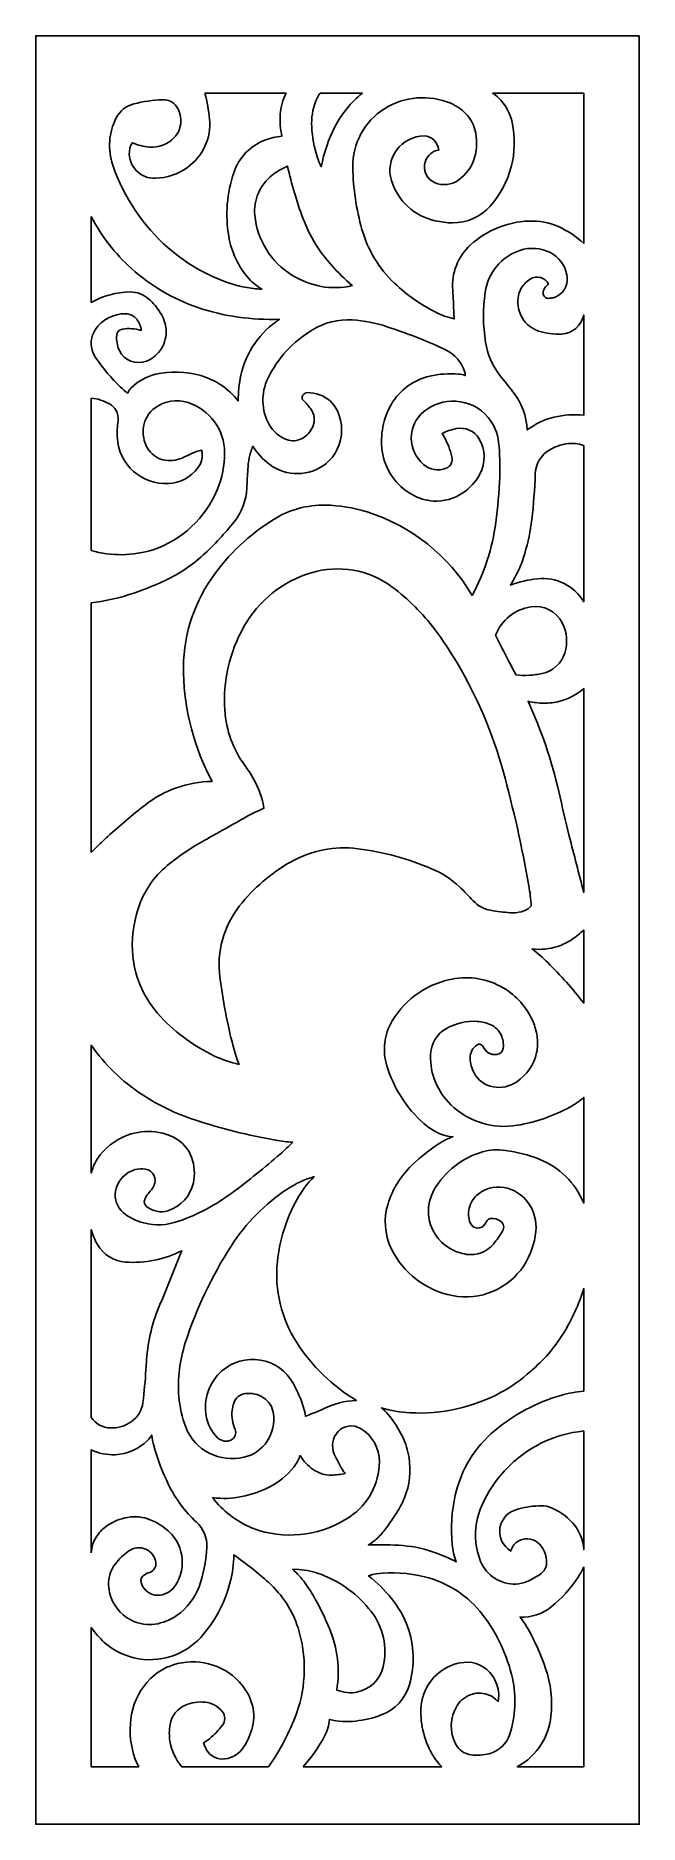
# Model space of a CAD drawing. Header units: centimetres. Extents: x 13.7 to 19.8, y -9 to 9.
import ezdxf

# ---------------------------------------------------------------- set-up
doc = ezdxf.new("R2010")
doc.units = ezdxf.units.CM
doc.header["$MEASUREMENT"] = 0
doc.layers.add('layer 1', color=7, linetype='Continuous')

msp = doc.modelspace()

# ---------------------------------------------------------------- linework, layer by layer
at = {"layer": 'layer 1', "color": 250}
for points, knots in [([(19.77558, 9.00077), (19.77558, 9.00077), (13.70278, 9.00077), (13.70278, 9.00077), (13.70278, 9.00077), (13.70278, 9.00077), (13.70278, -9.00022), (13.70278, -9.00022), (13.70278, -9.00022), (13.70278, -9.00022), (19.77558, -9.00022), (19.77558, -9.00022), (19.77558, -9.00022), (19.77558, -9.00022), (19.77558, 9.00077), (19.77558, 9.00077)], [0, 0, 0, 0, 0.2, 0.2, 0.2, 0.2, 0.4, 0.4, 0.4, 0.4, 0.6, 0.6, 0.6, 0.6, 1, 1, 1, 1]), ([(15.40551, 8.42254), (15.42757, 8.33697), (15.44289, 8.24979), (15.45146, 8.16179), (15.45146, 8.16179), (15.46984, 7.97155), (15.38475, 7.78597), (15.22881, 7.6756), (15.22881, 7.6756), (15.13412, 7.60857), (15.02202, 7.57048), (14.90613, 7.56598), (14.90613, 7.56598), (14.8347, 7.5632), (14.76554, 7.59072), (14.71565, 7.64177), (14.71565, 7.64177), (14.66581, 7.69295), (14.63998, 7.76318), (14.64461, 7.83444), (14.64461, 7.83444), (14.64576, 7.85013), (14.64873, 7.86576), (14.65354, 7.88088), (14.65354, 7.88088), (14.65828, 7.89589), (14.66526, 7.9102), (14.67422, 7.92324), (14.67422, 7.92324), (14.72887, 7.90028), (14.78668, 7.88591), (14.84578, 7.88081), (14.84578, 7.88081), (14.93799, 7.87283), (15.02884, 7.90645), (15.09361, 7.97253), (15.09361, 7.97253), (15.12619, 8.00586), (15.14837, 8.0478), (15.15744, 8.09344), (15.15744, 8.09344), (15.1693, 8.15299), (15.16035, 8.21473), (15.13203, 8.26846), (15.13203, 8.26846), (15.10222, 8.3249), (15.04269, 8.35933), (14.97882, 8.35671), (14.97882, 8.35671), (14.88146, 8.35303), (14.78466, 8.3392), (14.69005, 8.31549), (14.69005, 8.31549), (14.61302, 8.29624), (14.54814, 8.24466), (14.51199, 8.17401), (14.51199, 8.17401), (14.43676, 8.02691), (14.42433, 7.85565), (14.47763, 7.69923), (14.47763, 7.69923), (14.5877, 7.37678), (14.78035, 7.08903), (15.03677, 6.86466), (15.03677, 6.86466), (15.21441, 6.70909), (15.42054, 6.58964), (15.64376, 6.51274), (15.64376, 6.51274), (15.69778, 6.49504), (15.75284, 6.4806), (15.80865, 6.46953), (15.80865, 6.46953), (15.86449, 6.45844), (15.92114, 6.4523), (15.97808, 6.45114), (15.97808, 6.45114), (15.92802, 6.47899), (15.8831, 6.51519), (15.84547, 6.55825), (15.84547, 6.55825), (15.74028, 6.67843), (15.67065, 6.82551), (15.64436, 6.98303), (15.64436, 6.98303), (15.6087, 7.19705), (15.62606, 7.41658), (15.69496, 7.62232), (15.69496, 7.62232), (15.74525, 7.77249), (15.85975, 7.89262), (16.00734, 7.95015), (16.00734, 7.95015), (16.06275, 7.97177), (16.12112, 7.98533), (16.18038, 7.99066), (16.18038, 7.99066), (16.16397, 8.06266), (16.1582, 8.1367), (16.16316, 8.21043), (16.16316, 8.21043), (16.16809, 8.28457), (16.1885, 8.35679), (16.22305, 8.42254), (16.22305, 8.42254), (16.22305, 8.42254), (15.40553, 8.42254), (15.40553, 8.42254), (15.40553, 8.42254), (15.40553, 8.42254), (15.40551, 8.42254), (15.40551, 8.42254)], [0, 0, 0, 0, 0.03448276, 0.03448276, 0.03448276, 0.03448276, 0.06896552, 0.06896552, 0.06896552, 0.06896552, 0.10344828, 0.10344828, 0.10344828, 0.10344828, 0.13793103, 0.13793103, 0.13793103, 0.13793103, 0.17241379, 0.17241379, 0.17241379, 0.17241379, 0.20689655, 0.20689655, 0.20689655, 0.20689655, 0.24137931, 0.24137931, 0.24137931, 0.24137931, 0.27586207, 0.27586207, 0.27586207, 0.27586207, 0.31034483, 0.31034483, 0.31034483, 0.31034483, 0.34482759, 0.34482759, 0.34482759, 0.34482759, 0.37931034, 0.37931034, 0.37931034, 0.37931034, 0.4137931, 0.4137931, 0.4137931, 0.4137931, 0.44827586, 0.44827586, 0.44827586, 0.44827586, 0.48275862, 0.48275862, 0.48275862, 0.48275862, 0.51724138, 0.51724138, 0.51724138, 0.51724138, 0.55172414, 0.55172414, 0.55172414, 0.55172414, 0.5862069, 0.5862069, 0.5862069, 0.5862069, 0.62068966, 0.62068966, 0.62068966, 0.62068966, 0.65517241, 0.65517241, 0.65517241, 0.65517241, 0.68965517, 0.68965517, 0.68965517, 0.68965517, 0.72413793, 0.72413793, 0.72413793, 0.72413793, 0.75862069, 0.75862069, 0.75862069, 0.75862069, 0.79310345, 0.79310345, 0.79310345, 0.79310345, 0.82758621, 0.82758621, 0.82758621, 0.82758621, 0.86206897, 0.86206897, 0.86206897, 0.86206897, 0.89655172, 0.89655172, 0.89655172, 0.89655172, 0.93103448, 0.93103448, 0.93103448, 0.93103448, 1, 1, 1, 1]), ([(16.56434, 8.42254), (16.56434, 8.42254), (16.98898, 8.42254), (16.98898, 8.42254), (16.98898, 8.42254), (16.87608, 8.33145), (16.78306, 8.21813), (16.71586, 8.08958), (16.71586, 8.08958), (16.64893, 7.96163), (16.60183, 7.82434), (16.57617, 7.68227), (16.57617, 7.68227), (16.55912, 7.71373), (16.54521, 7.7468), (16.53446, 7.78096), (16.53446, 7.78096), (16.50386, 7.8789), (16.48549, 7.98033), (16.4797, 8.08278), (16.4797, 8.08278), (16.47467, 8.1724), (16.48874, 8.26202), (16.52098, 8.34573), (16.52098, 8.34573), (16.53154, 8.37337), (16.54611, 8.39928), (16.56434, 8.42254)], [0, 0, 0, 0, 0.125, 0.125, 0.125, 0.125, 0.25, 0.25, 0.25, 0.25, 0.375, 0.375, 0.375, 0.375, 0.5, 0.5, 0.5, 0.5, 0.625, 0.625, 0.625, 0.625, 0.75, 0.75, 0.75, 0.75, 1, 1, 1, 1]), ([(19.21731, 6.91105), (19.14282, 6.98143), (19.05683, 7.03834), (18.96302, 7.07942), (18.96302, 7.07942), (18.86868, 7.12069), (18.76631, 7.13998), (18.66345, 7.13593), (18.66345, 7.13593), (18.44579, 7.12725), (18.23837, 7.04207), (18.07747, 6.89526), (18.07747, 6.89526), (17.95054, 6.77949), (17.88439, 6.61153), (17.89854, 6.4402), (17.89854, 6.4402), (17.9025, 6.392), (17.90529, 6.34369), (17.90669, 6.29538), (17.90669, 6.29538), (17.90829, 6.24714), (17.91059, 6.19883), (17.9138, 6.15054), (17.9138, 6.15054), (17.84789, 6.16646), (17.78399, 6.18999), (17.72352, 6.22049), (17.72352, 6.22049), (17.57268, 6.29646), (17.43379, 6.39435), (17.31162, 6.51092), (17.31162, 6.51092), (17.15648, 6.65878), (17.04384, 6.84574), (16.98554, 7.05191), (16.98554, 7.05191), (16.92794, 7.25538), (16.89687, 7.46548), (16.89305, 7.67684), (16.89305, 7.67684), (16.88871, 7.91555), (17.00972, 8.13924), (17.21165, 8.26643), (17.21165, 8.26643), (17.41204, 8.39249), (17.66157, 8.41266), (17.8796, 8.32075), (17.8796, 8.32075), (17.9363, 8.29583), (17.9879, 8.26056), (18.03147, 8.21672), (18.03147, 8.21672), (18.07554, 8.1724), (18.10706, 8.11711), (18.12252, 8.05664), (18.12252, 8.05664), (18.14617, 7.96442), (18.14483, 7.86759), (18.11877, 7.77611), (18.11877, 7.77611), (18.09233, 7.6835), (18.03489, 7.60277), (17.956, 7.54757), (17.956, 7.54757), (17.88716, 7.4994), (17.79846, 7.48958), (17.7208, 7.52159), (17.7208, 7.52159), (17.63631, 7.55623), (17.59372, 7.6511), (17.62362, 7.73732), (17.62362, 7.73732), (17.63416, 7.76637), (17.65164, 7.79253), (17.67456, 7.81322), (17.67456, 7.81322), (17.69762, 7.83424), (17.72686, 7.8473), (17.75792, 7.85065), (17.75792, 7.85065), (17.75359, 7.88771), (17.73745, 7.92233), (17.71184, 7.94937), (17.71184, 7.94937), (17.68576, 7.97682), (17.6496, 7.99238), (17.61173, 7.99231), (17.61173, 7.99231), (17.50167, 7.992), (17.39836, 7.93941), (17.33336, 7.85053), (17.33336, 7.85053), (17.2684, 7.7619), (17.24923, 7.64826), (17.28208, 7.54324), (17.28208, 7.54324), (17.34597, 7.33892), (17.51411, 7.18439), (17.72319, 7.13818), (17.72319, 7.13818), (17.78042, 7.12548), (17.83879, 7.11866), (17.89742, 7.11791), (17.89742, 7.11791), (18.04245, 7.11596), (18.181, 7.17749), (18.27676, 7.28632), (18.27676, 7.28632), (18.47877, 7.51603), (18.56066, 7.82721), (18.49783, 8.12659), (18.49783, 8.12659), (18.4777, 8.22217), (18.42946, 8.30949), (18.35915, 8.37727), (18.35915, 8.37727), (18.34109, 8.39467), (18.32101, 8.40983), (18.29938, 8.42254), (18.29938, 8.42254), (18.29938, 8.42254), (19.21731, 8.42254), (19.21731, 8.42254), (19.21731, 8.42254), (19.21731, 8.42254), (19.21731, 6.91105), (19.21731, 6.91105)], [0, 0, 0, 0, 0.03030303, 0.03030303, 0.03030303, 0.03030303, 0.06060606, 0.06060606, 0.06060606, 0.06060606, 0.09090909, 0.09090909, 0.09090909, 0.09090909, 0.12121212, 0.12121212, 0.12121212, 0.12121212, 0.15151515, 0.15151515, 0.15151515, 0.15151515, 0.18181818, 0.18181818, 0.18181818, 0.18181818, 0.21212121, 0.21212121, 0.21212121, 0.21212121, 0.24242424, 0.24242424, 0.24242424, 0.24242424, 0.27272727, 0.27272727, 0.27272727, 0.27272727, 0.3030303, 0.3030303, 0.3030303, 0.3030303, 0.33333333, 0.33333333, 0.33333333, 0.33333333, 0.36363636, 0.36363636, 0.36363636, 0.36363636, 0.39393939, 0.39393939, 0.39393939, 0.39393939, 0.42424242, 0.42424242, 0.42424242, 0.42424242, 0.45454545, 0.45454545, 0.45454545, 0.45454545, 0.48484848, 0.48484848, 0.48484848, 0.48484848, 0.51515152, 0.51515152, 0.51515152, 0.51515152, 0.54545455, 0.54545455, 0.54545455, 0.54545455, 0.57575758, 0.57575758, 0.57575758, 0.57575758, 0.60606061, 0.60606061, 0.60606061, 0.60606061, 0.63636364, 0.63636364, 0.63636364, 0.63636364, 0.66666667, 0.66666667, 0.66666667, 0.66666667, 0.6969697, 0.6969697, 0.6969697, 0.6969697, 0.72727273, 0.72727273, 0.72727273, 0.72727273, 0.75757576, 0.75757576, 0.75757576, 0.75757576, 0.78787879, 0.78787879, 0.78787879, 0.78787879, 0.81818182, 0.81818182, 0.81818182, 0.81818182, 0.84848485, 0.84848485, 0.84848485, 0.84848485, 0.87878788, 0.87878788, 0.87878788, 0.87878788, 0.90909091, 0.90909091, 0.90909091, 0.90909091, 0.93939394, 0.93939394, 0.93939394, 0.93939394, 1, 1, 1, 1]), ([(16.23667, 7.68859), (16.27593, 7.50867), (16.32831, 7.33188), (16.39345, 7.15959), (16.39345, 7.15959), (16.45904, 6.98603), (16.55646, 6.82627), (16.6807, 6.68845), (16.6807, 6.68845), (16.74526, 6.61701), (16.81433, 6.54968), (16.88756, 6.48714), (16.88756, 6.48714), (16.78488, 6.46139), (16.67774, 6.45844), (16.57376, 6.47857), (16.57376, 6.47857), (16.47019, 6.49861), (16.37098, 6.53688), (16.2809, 6.59163), (16.2809, 6.59163), (16.06901, 6.7227), (15.93069, 6.94577), (15.9072, 7.19381), (15.9072, 7.19381), (15.89257, 7.34894), (15.95819, 7.501), (16.08098, 7.59683), (16.08098, 7.59683), (16.12869, 7.63404), (16.18103, 7.66493), (16.23667, 7.68859), (16.23667, 7.68859), (16.23667, 7.68859), (16.23667, 7.68859), (16.23667, 7.68859)], [0, 0, 0, 0, 0.1, 0.1, 0.1, 0.1, 0.2, 0.2, 0.2, 0.2, 0.3, 0.3, 0.3, 0.3, 0.4, 0.4, 0.4, 0.4, 0.5, 0.5, 0.5, 0.5, 0.6, 0.6, 0.6, 0.6, 0.7, 0.7, 0.7, 0.7, 0.8, 0.8, 0.8, 0.8, 1, 1, 1, 1]), ([(14.26114, 7.1812), (14.36422, 6.98373), (14.50158, 6.80608), (14.66686, 6.65667), (14.66686, 6.65667), (14.86077, 6.48359), (15.08691, 6.35057), (15.33239, 6.26523), (15.33239, 6.26523), (15.59705, 6.17664), (15.87551, 6.13683), (16.15441, 6.14777), (16.15441, 6.14777), (16.05737, 6.08207), (15.97313, 5.99926), (15.90587, 5.90328), (15.90587, 5.90328), (15.83845, 5.8072), (15.79114, 5.69852), (15.7668, 5.58362), (15.7668, 5.58362), (15.74879, 5.49881), (15.73963, 5.41244), (15.73951, 5.32578), (15.73951, 5.32578), (15.64338, 5.44773), (15.51181, 5.53669), (15.36293, 5.58034), (15.36293, 5.58034), (15.21507, 5.62367), (15.0586, 5.6282), (14.90845, 5.5934), (14.90845, 5.5934), (14.81568, 5.57191), (14.73088, 5.52461), (14.66387, 5.457), (14.66387, 5.457), (14.64871, 5.44166), (14.63648, 5.42379), (14.62777, 5.40405), (14.62777, 5.40405), (14.60139, 5.42268), (14.57648, 5.4432), (14.55331, 5.46565), (14.55331, 5.46565), (14.46393, 5.5524), (14.38325, 5.6476), (14.31228, 5.74984), (14.31228, 5.74984), (14.28312, 5.79179), (14.26554, 5.8406), (14.26114, 5.89147), (14.26114, 5.89147), (14.26114, 5.89147), (14.26114, 5.92856), (14.26114, 5.92856), (14.26114, 5.92856), (14.26476, 5.96857), (14.27826, 6.00712), (14.30041, 6.04061), (14.30041, 6.04061), (14.36857, 6.14416), (14.48551, 6.20527), (14.60944, 6.20221), (14.60944, 6.20221), (14.65196, 6.20114), (14.69189, 6.18148), (14.71859, 6.14848), (14.71859, 6.14848), (14.74465, 6.11627), (14.76049, 6.07702), (14.76414, 6.0357), (14.76414, 6.0357), (14.70243, 6.05349), (14.63764, 6.05797), (14.57406, 6.0488), (14.57406, 6.0488), (14.54352, 6.04437), (14.51988, 6.01972), (14.51703, 5.98891), (14.51703, 5.98891), (14.51188, 5.93522), (14.52145, 5.88122), (14.54462, 5.83253), (14.54462, 5.83253), (14.59327, 5.73029), (14.71298, 5.68381), (14.81781, 5.7267), (14.81781, 5.7267), (14.87992, 5.75204), (14.93251, 5.79649), (14.9679, 5.85359), (14.9679, 5.85359), (15.00339, 5.91071), (15.01926, 5.97783), (15.01334, 6.04474), (15.01334, 6.04474), (15.008, 6.10476), (14.98836, 6.16253), (14.95614, 6.21344), (14.95614, 6.21344), (14.92426, 6.26381), (14.8858, 6.30968), (14.84189, 6.34992), (14.84189, 6.34992), (14.79001, 6.39737), (14.72212, 6.4233), (14.65179, 6.42239), (14.65179, 6.42239), (14.51471, 6.42065), (14.38037, 6.38431), (14.26114, 6.31658), (14.26114, 6.31658), (14.26114, 6.31658), (14.26114, 7.18114), (14.26114, 7.18114), (14.26114, 7.18114), (14.26114, 7.18114), (14.26114, 7.1812), (14.26114, 7.1812)], [0, 0, 0, 0, 0.03225806, 0.03225806, 0.03225806, 0.03225806, 0.06451613, 0.06451613, 0.06451613, 0.06451613, 0.09677419, 0.09677419, 0.09677419, 0.09677419, 0.12903226, 0.12903226, 0.12903226, 0.12903226, 0.16129032, 0.16129032, 0.16129032, 0.16129032, 0.19354839, 0.19354839, 0.19354839, 0.19354839, 0.22580645, 0.22580645, 0.22580645, 0.22580645, 0.25806452, 0.25806452, 0.25806452, 0.25806452, 0.29032258, 0.29032258, 0.29032258, 0.29032258, 0.32258065, 0.32258065, 0.32258065, 0.32258065, 0.35483871, 0.35483871, 0.35483871, 0.35483871, 0.38709677, 0.38709677, 0.38709677, 0.38709677, 0.41935484, 0.41935484, 0.41935484, 0.41935484, 0.4516129, 0.4516129, 0.4516129, 0.4516129, 0.48387097, 0.48387097, 0.48387097, 0.48387097, 0.51612903, 0.51612903, 0.51612903, 0.51612903, 0.5483871, 0.5483871, 0.5483871, 0.5483871, 0.58064516, 0.58064516, 0.58064516, 0.58064516, 0.61290323, 0.61290323, 0.61290323, 0.61290323, 0.64516129, 0.64516129, 0.64516129, 0.64516129, 0.67741935, 0.67741935, 0.67741935, 0.67741935, 0.70967742, 0.70967742, 0.70967742, 0.70967742, 0.74193548, 0.74193548, 0.74193548, 0.74193548, 0.77419355, 0.77419355, 0.77419355, 0.77419355, 0.80645161, 0.80645161, 0.80645161, 0.80645161, 0.83870968, 0.83870968, 0.83870968, 0.83870968, 0.87096774, 0.87096774, 0.87096774, 0.87096774, 0.90322581, 0.90322581, 0.90322581, 0.90322581, 0.93548387, 0.93548387, 0.93548387, 0.93548387, 1, 1, 1, 1]), ([(19.21731, 6.1898), (19.21731, 6.1898), (19.21731, 5.18165), (19.21731, 5.18165), (19.21731, 5.18165), (19.11719, 5.19172), (19.0162, 5.18515), (18.91839, 5.16226), (18.91839, 5.16226), (18.81997, 5.13922), (18.72779, 5.09521), (18.64801, 5.03311), (18.64801, 5.03311), (18.64242, 5.17278), (18.59241, 5.30691), (18.50515, 5.41611), (18.50515, 5.41611), (18.46098, 5.47138), (18.41734, 5.52689), (18.37405, 5.58285), (18.37405, 5.58285), (18.29846, 5.68048), (18.24857, 5.79558), (18.22925, 5.91759), (18.22925, 5.91759), (18.20268, 6.08405), (18.20138, 6.25374), (18.22538, 6.42065), (18.22538, 6.42065), (18.25337, 6.61523), (18.38863, 6.7776), (18.57492, 6.84058), (18.57492, 6.84058), (18.67578, 6.8746), (18.7862, 6.86643), (18.8811, 6.81793), (18.8811, 6.81793), (18.96767, 6.77357), (19.02915, 6.69168), (19.04733, 6.5961), (19.04733, 6.5961), (19.05493, 6.5564), (19.0513, 6.51535), (19.03701, 6.47748), (19.03701, 6.47748), (19.01517, 6.42128), (18.96728, 6.37916), (18.90878, 6.36452), (18.90878, 6.36452), (18.89383, 6.36081), (18.8786, 6.35856), (18.86324, 6.35765), (18.86324, 6.35765), (18.84911, 6.35698), (18.8352, 6.36209), (18.82483, 6.37189), (18.82483, 6.37189), (18.81454, 6.38166), (18.80862, 6.39534), (18.80859, 6.40951), (18.80859, 6.40951), (18.80856, 6.42833), (18.8139, 6.44682), (18.82403, 6.46269), (18.82403, 6.46269), (18.83402, 6.47846), (18.84727, 6.49184), (18.86296, 6.50197), (18.86296, 6.50197), (18.84583, 6.53388), (18.81626, 6.55736), (18.78129, 6.56662), (18.78129, 6.56662), (18.7462, 6.57595), (18.70904, 6.57047), (18.67831, 6.55122), (18.67831, 6.55122), (18.6414, 6.5282), (18.61048, 6.49653), (18.58825, 6.45919), (18.58825, 6.45919), (18.57056, 6.42948), (18.55958, 6.39629), (18.55599, 6.36187), (18.55599, 6.36187), (18.54859, 6.29107), (18.56407, 6.21984), (18.60025, 6.15847), (18.60025, 6.15847), (18.63665, 6.09662), (18.69472, 6.05048), (18.76324, 6.02891), (18.76324, 6.02891), (18.83765, 6.00557), (18.91558, 5.99534), (18.99349, 5.99874), (18.99349, 5.99874), (19.10315, 6.00365), (19.19534, 6.08232), (19.21731, 6.18982), (19.21731, 6.18982), (19.21731, 6.18982), (19.21731, 6.1898), (19.21731, 6.1898)], [0, 0, 0, 0, 0.03703704, 0.03703704, 0.03703704, 0.03703704, 0.07407407, 0.07407407, 0.07407407, 0.07407407, 0.11111111, 0.11111111, 0.11111111, 0.11111111, 0.14814815, 0.14814815, 0.14814815, 0.14814815, 0.18518519, 0.18518519, 0.18518519, 0.18518519, 0.22222222, 0.22222222, 0.22222222, 0.22222222, 0.25925926, 0.25925926, 0.25925926, 0.25925926, 0.2962963, 0.2962963, 0.2962963, 0.2962963, 0.33333333, 0.33333333, 0.33333333, 0.33333333, 0.37037037, 0.37037037, 0.37037037, 0.37037037, 0.40740741, 0.40740741, 0.40740741, 0.40740741, 0.44444444, 0.44444444, 0.44444444, 0.44444444, 0.48148148, 0.48148148, 0.48148148, 0.48148148, 0.51851852, 0.51851852, 0.51851852, 0.51851852, 0.55555556, 0.55555556, 0.55555556, 0.55555556, 0.59259259, 0.59259259, 0.59259259, 0.59259259, 0.62962963, 0.62962963, 0.62962963, 0.62962963, 0.66666667, 0.66666667, 0.66666667, 0.66666667, 0.7037037, 0.7037037, 0.7037037, 0.7037037, 0.74074074, 0.74074074, 0.74074074, 0.74074074, 0.77777778, 0.77777778, 0.77777778, 0.77777778, 0.81481481, 0.81481481, 0.81481481, 0.81481481, 0.85185185, 0.85185185, 0.85185185, 0.85185185, 0.88888889, 0.88888889, 0.88888889, 0.88888889, 0.92592593, 0.92592593, 0.92592593, 0.92592593, 1, 1, 1, 1]), ([(14.26114, 0.77961), (14.26114, 0.77961), (14.26114, 3.29252), (14.26114, 3.29252), (14.26114, 3.29252), (14.39062, 3.30829), (14.5184, 3.33623), (14.64265, 3.37594), (14.64265, 3.37594), (14.76673, 3.4158), (14.88815, 3.46352), (15.00613, 3.51899), (15.00613, 3.51899), (15.14565, 3.58447), (15.27439, 3.67081), (15.38797, 3.77501), (15.38797, 3.77501), (15.50109, 3.87876), (15.60589, 3.99133), (15.70129, 4.11161), (15.70129, 4.11161), (15.77737, 4.20759), (15.82141, 4.32503), (15.82713, 4.4474), (15.82713, 4.4474), (15.83008, 4.51109), (15.83326, 4.57479), (15.83667, 4.63844), (15.83667, 4.63844), (15.83871, 4.67622), (15.84347, 4.7139), (15.85099, 4.75112), (15.85099, 4.75112), (15.85924, 4.79139), (15.87117, 4.83093), (15.88664, 4.86903), (15.88664, 4.86903), (15.93172, 4.79789), (15.9895, 4.7356), (16.05716, 4.68517), (16.05716, 4.68517), (16.22538, 4.55994), (16.4565, 4.5632), (16.62097, 4.69338), (16.62097, 4.69338), (16.6705, 4.73259), (16.71028, 4.7826), (16.73727, 4.83966), (16.73727, 4.83966), (16.79496, 4.96193), (16.79529, 5.10331), (16.73794, 5.22571), (16.73794, 5.22571), (16.70233, 5.30179), (16.63745, 5.36007), (16.55807, 5.38746), (16.55807, 5.38746), (16.51792, 5.40125), (16.47589, 5.40872), (16.43347, 5.40959), (16.43347, 5.40959), (16.41683, 5.40513), (16.40196, 5.39581), (16.39086, 5.38272), (16.39086, 5.38272), (16.37827, 5.36791), (16.37926, 5.34594), (16.3933, 5.3324), (16.3933, 5.3324), (16.42016, 5.30646), (16.44499, 5.27855), (16.46762, 5.24893), (16.46762, 5.24893), (16.50771, 5.19635), (16.51676, 5.12624), (16.49133, 5.06518), (16.49133, 5.06518), (16.46977, 5.01527), (16.43213, 4.97397), (16.38428, 4.94814), (16.38428, 4.94814), (16.33561, 4.92163), (16.27781, 4.91772), (16.22607, 4.93723), (16.22607, 4.93723), (16.15207, 4.9653), (16.09023, 5.01843), (16.05161, 5.0875), (16.05161, 5.0875), (15.9714, 5.23101), (15.96668, 5.40487), (16.03867, 5.55265), (16.03867, 5.55265), (16.13755, 5.75543), (16.29331, 5.92524), (16.48674, 6.04138), (16.48674, 6.04138), (16.60759, 6.11399), (16.74756, 6.14857), (16.8883, 6.14075), (16.8883, 6.14075), (17.0077, 6.1341), (17.12554, 6.1112), (17.23868, 6.07281), (17.23868, 6.07281), (17.35131, 6.03459), (17.46325, 5.99399), (17.57421, 5.95118), (17.57421, 5.95118), (17.66192, 5.91726), (17.74796, 5.87931), (17.83204, 5.83716), (17.83204, 5.83716), (17.9193, 5.79352), (17.98581, 5.71708), (18.01712, 5.62462), (18.01712, 5.62462), (18.02177, 5.61071), (18.02428, 5.59607), (18.02438, 5.58131), (18.02438, 5.58131), (18.00185, 5.58924), (17.97832, 5.5942), (17.95447, 5.59607), (17.95447, 5.59607), (17.8584, 5.60352), (17.76168, 5.59653), (17.66763, 5.57537), (17.66763, 5.57537), (17.50481, 5.5388), (17.36479, 5.43602), (17.28105, 5.29173), (17.28105, 5.29173), (17.19849, 5.14956), (17.16628, 4.98379), (17.18946, 4.8211), (17.18946, 4.8211), (17.2159, 4.63579), (17.327, 4.47357), (17.49025, 4.38203), (17.49025, 4.38203), (17.55595, 4.34515), (17.6289, 4.32339), (17.70404, 4.3181), (17.70404, 4.3181), (17.80892, 4.31214), (17.91284, 4.34069), (17.99999, 4.39941), (17.99999, 4.39941), (18.07123, 4.44739), (18.12977, 4.51173), (18.17091, 4.58706), (18.17091, 4.58706), (18.23223, 4.69968), (18.22927, 4.83621), (18.16283, 4.94589), (18.16283, 4.94589), (18.11534, 5.02437), (18.02391, 5.06454), (17.93403, 5.04639), (17.93403, 5.04639), (17.88439, 5.03636), (17.83636, 5.01981), (17.79107, 4.99725), (17.79107, 4.99725), (17.79988, 4.98684), (17.80753, 4.97546), (17.81387, 4.96334), (17.81387, 4.96334), (17.84714, 4.89984), (17.8731, 4.83272), (17.89106, 4.76332), (17.89106, 4.76332), (17.90342, 4.71609), (17.87881, 4.66679), (17.83353, 4.64816), (17.83353, 4.64816), (17.75627, 4.61631), (17.66753, 4.63087), (17.60449, 4.68588), (17.60449, 4.68588), (17.52752, 4.75291), (17.48289, 4.84966), (17.48176, 4.95177), (17.48176, 4.95177), (17.48069, 5.05445), (17.52631, 5.15213), (17.60579, 5.21707), (17.60579, 5.21707), (17.69692, 5.29151), (17.81288, 5.32909), (17.9304, 5.32229), (17.9304, 5.32229), (18.0564, 5.31492), (18.1739, 5.25609), (18.25541, 5.15978), (18.25541, 5.15978), (18.31467, 5.08817), (18.35134, 5.0006), (18.36094, 4.90816), (18.36094, 4.90816), (18.37285, 4.79317), (18.37634, 4.67745), (18.37151, 4.56191), (18.37151, 4.56191), (18.36511, 4.40786), (18.35168, 4.2542), (18.33145, 4.10133), (18.33145, 4.10133), (18.29754, 3.84459), (18.21704, 3.59602), (18.094, 3.36811), (18.094, 3.36811), (17.85811, 3.76935), (17.48188, 4.06863), (17.03782, 4.20804), (17.03782, 4.20804), (16.90083, 4.25101), (16.75849, 4.27407), (16.61495, 4.27646), (16.61495, 4.27646), (16.43385, 4.27949), (16.25575, 4.23082), (16.10145, 4.13594), (16.10145, 4.13594), (15.85312, 3.9833), (15.63928, 3.78091), (15.47317, 3.54149), (15.47317, 3.54149), (15.27898, 3.2616), (15.17939, 2.92717), (15.18893, 2.58663), (15.18893, 2.58663), (15.19963, 2.20551), (15.298, 1.83224), (15.47654, 1.49538), (15.47654, 1.49538), (15.23199, 1.49223), (14.99543, 1.40891), (14.803, 1.25813), (14.803, 1.25813), (14.67378, 1.1568), (14.54831, 1.05097), (14.42672, 0.94071), (14.42672, 0.94071), (14.39825, 0.91482), (14.36988, 0.88867), (14.3418, 0.86235), (14.3418, 0.86235), (14.31365, 0.83605), (14.28676, 0.80843), (14.26114, 0.77961)], [0, 0, 0, 0, 0.015625, 0.015625, 0.015625, 0.015625, 0.03125, 0.03125, 0.03125, 0.03125, 0.046875, 0.046875, 0.046875, 0.046875, 0.0625, 0.0625, 0.0625, 0.0625, 0.078125, 0.078125, 0.078125, 0.078125, 0.09375, 0.09375, 0.09375, 0.09375, 0.109375, 0.109375, 0.109375, 0.109375, 0.125, 0.125, 0.125, 0.125, 0.140625, 0.140625, 0.140625, 0.140625, 0.15625, 0.15625, 0.15625, 0.15625, 0.171875, 0.171875, 0.171875, 0.171875, 0.1875, 0.1875, 0.1875, 0.1875, 0.203125, 0.203125, 0.203125, 0.203125, 0.21875, 0.21875, 0.21875, 0.21875, 0.234375, 0.234375, 0.234375, 0.234375, 0.25, 0.25, 0.25, 0.25, 0.265625, 0.265625, 0.265625, 0.265625, 0.28125, 0.28125, 0.28125, 0.28125, 0.296875, 0.296875, 0.296875, 0.296875, 0.3125, 0.3125, 0.3125, 0.3125, 0.328125, 0.328125, 0.328125, 0.328125, 0.34375, 0.34375, 0.34375, 0.34375, 0.359375, 0.359375, 0.359375, 0.359375, 0.375, 0.375, 0.375, 0.375, 0.390625, 0.390625, 0.390625, 0.390625, 0.40625, 0.40625, 0.40625, 0.40625, 0.421875, 0.421875, 0.421875, 0.421875, 0.4375, 0.4375, 0.4375, 0.4375, 0.453125, 0.453125, 0.453125, 0.453125, 0.46875, 0.46875, 0.46875, 0.46875, 0.484375, 0.484375, 0.484375, 0.484375, 0.5, 0.5, 0.5, 0.5, 0.515625, 0.515625, 0.515625, 0.515625, 0.53125, 0.53125, 0.53125, 0.53125, 0.546875, 0.546875, 0.546875, 0.546875, 0.5625, 0.5625, 0.5625, 0.5625, 0.578125, 0.578125, 0.578125, 0.578125, 0.59375, 0.59375, 0.59375, 0.59375, 0.609375, 0.609375, 0.609375, 0.609375, 0.625, 0.625, 0.625, 0.625, 0.640625, 0.640625, 0.640625, 0.640625, 0.65625, 0.65625, 0.65625, 0.65625, 0.671875, 0.671875, 0.671875, 0.671875, 0.6875, 0.6875, 0.6875, 0.6875, 0.703125, 0.703125, 0.703125, 0.703125, 0.71875, 0.71875, 0.71875, 0.71875, 0.734375, 0.734375, 0.734375, 0.734375, 0.75, 0.75, 0.75, 0.75, 0.765625, 0.765625, 0.765625, 0.765625, 0.78125, 0.78125, 0.78125, 0.78125, 0.796875, 0.796875, 0.796875, 0.796875, 0.8125, 0.8125, 0.8125, 0.8125, 0.828125, 0.828125, 0.828125, 0.828125, 0.84375, 0.84375, 0.84375, 0.84375, 0.859375, 0.859375, 0.859375, 0.859375, 0.875, 0.875, 0.875, 0.875, 0.890625, 0.890625, 0.890625, 0.890625, 0.90625, 0.90625, 0.90625, 0.90625, 0.921875, 0.921875, 0.921875, 0.921875, 0.9375, 0.9375, 0.9375, 0.9375, 0.953125, 0.953125, 0.953125, 0.953125, 0.96875, 0.96875, 0.96875, 0.96875, 1, 1, 1, 1]), ([(14.26114, 3.81875), (14.26114, 3.81875), (14.26114, 5.35238), (14.26114, 5.35238), (14.26114, 5.35238), (14.29338, 5.35168), (14.32533, 5.34557), (14.3556, 5.3345), (14.3556, 5.3345), (14.38561, 5.32342), (14.41503, 5.31035), (14.44333, 5.29537), (14.44333, 5.29537), (14.47219, 5.28008), (14.49603, 5.25696), (14.51219, 5.22866), (14.51219, 5.22866), (14.52962, 5.19776), (14.53635, 5.16188), (14.5313, 5.12673), (14.5313, 5.12673), (14.52299, 5.06824), (14.52052, 5.00908), (14.52392, 4.9501), (14.52392, 4.9501), (14.53126, 4.82151), (14.58999, 4.70136), (14.68691, 4.61657), (14.68691, 4.61657), (14.78363, 4.53216), (14.90907, 4.48824), (15.03731, 4.49414), (15.03731, 4.49414), (15.15487, 4.49956), (15.26391, 4.55703), (15.33476, 4.65105), (15.33476, 4.65105), (15.37323, 4.70211), (15.38665, 4.76767), (15.37123, 4.82975), (15.37123, 4.82975), (15.33669, 4.82178), (15.30313, 4.81008), (15.27123, 4.79484), (15.27123, 4.79484), (15.23933, 4.77965), (15.20728, 4.76483), (15.17505, 4.75059), (15.17505, 4.75059), (15.1144, 4.72372), (15.04658, 4.71766), (14.98227, 4.73329), (14.98227, 4.73329), (14.91691, 4.74923), (14.86099, 4.79119), (14.82751, 4.84951), (14.82751, 4.84951), (14.78965, 4.9153), (14.7754, 4.99208), (14.78706, 5.06709), (14.78706, 5.06709), (14.79882, 5.14286), (14.84051, 5.21087), (14.90286, 5.25566), (14.90286, 5.25566), (14.99909, 5.32522), (15.12279, 5.34467), (15.23582, 5.30827), (15.23582, 5.30827), (15.45398, 5.23807), (15.60213, 5.03498), (15.60269, 4.80576), (15.60269, 4.80576), (15.60288, 4.67705), (15.57763, 4.54947), (15.52812, 4.43068), (15.52812, 4.43068), (15.41011, 4.14655), (15.17528, 3.92689), (14.88402, 3.82789), (14.88402, 3.82789), (14.68174, 3.76441), (14.46522, 3.76122), (14.26114, 3.81875), (14.26114, 3.81875), (14.26114, 3.81875), (14.26114, 3.81875), (14.26114, 3.81875)], [0, 0, 0, 0, 0.04347826, 0.04347826, 0.04347826, 0.04347826, 0.08695652, 0.08695652, 0.08695652, 0.08695652, 0.13043478, 0.13043478, 0.13043478, 0.13043478, 0.17391304, 0.17391304, 0.17391304, 0.17391304, 0.2173913, 0.2173913, 0.2173913, 0.2173913, 0.26086957, 0.26086957, 0.26086957, 0.26086957, 0.30434783, 0.30434783, 0.30434783, 0.30434783, 0.34782609, 0.34782609, 0.34782609, 0.34782609, 0.39130435, 0.39130435, 0.39130435, 0.39130435, 0.43478261, 0.43478261, 0.43478261, 0.43478261, 0.47826087, 0.47826087, 0.47826087, 0.47826087, 0.52173913, 0.52173913, 0.52173913, 0.52173913, 0.56521739, 0.56521739, 0.56521739, 0.56521739, 0.60869565, 0.60869565, 0.60869565, 0.60869565, 0.65217391, 0.65217391, 0.65217391, 0.65217391, 0.69565217, 0.69565217, 0.69565217, 0.69565217, 0.73913043, 0.73913043, 0.73913043, 0.73913043, 0.7826087, 0.7826087, 0.7826087, 0.7826087, 0.82608696, 0.82608696, 0.82608696, 0.82608696, 0.86956522, 0.86956522, 0.86956522, 0.86956522, 0.91304348, 0.91304348, 0.91304348, 0.91304348, 1, 1, 1, 1]), ([(19.21731, 4.87536), (19.21731, 4.87536), (19.21731, 3.30348), (19.21731, 3.30348), (19.21731, 3.30348), (19.12111, 3.466), (18.9389, 3.55698), (18.7513, 3.536), (18.7513, 3.536), (18.65842, 3.52564), (18.56718, 3.50434), (18.47938, 3.47254), (18.47938, 3.47254), (18.54183, 3.57133), (18.59051, 3.67827), (18.62382, 3.79033), (18.62382, 3.79033), (18.65708, 3.90206), (18.6808, 4.01639), (18.69453, 4.13218), (18.69453, 4.13218), (18.71247, 4.28361), (18.72404, 4.43581), (18.72892, 4.58821), (18.72892, 4.58821), (18.73224, 4.68966), (18.78723, 4.78236), (18.87463, 4.83388), (18.87463, 4.83388), (18.92585, 4.86415), (18.98239, 4.88447), (19.04115, 4.89395), (19.04115, 4.89395), (19.10048, 4.90346), (19.16124, 4.89706), (19.21731, 4.87536), (19.21731, 4.87536), (19.21731, 4.87536), (19.21731, 4.87536), (19.21731, 4.87536)], [0, 0, 0, 0, 0.09090909, 0.09090909, 0.09090909, 0.09090909, 0.18181818, 0.18181818, 0.18181818, 0.18181818, 0.27272727, 0.27272727, 0.27272727, 0.27272727, 0.36363636, 0.36363636, 0.36363636, 0.36363636, 0.45454545, 0.45454545, 0.45454545, 0.45454545, 0.54545455, 0.54545455, 0.54545455, 0.54545455, 0.63636364, 0.63636364, 0.63636364, 0.63636364, 0.72727273, 0.72727273, 0.72727273, 0.72727273, 0.81818182, 0.81818182, 0.81818182, 0.81818182, 1, 1, 1, 1]), ([(15.74822, -1.35206), (15.66314, -1.33401), (15.5806, -1.30587), (15.50214, -1.26842), (15.50214, -1.26842), (15.30021, -1.17191), (15.11766, -1.0392), (14.96355, -0.87697), (14.96355, -0.87697), (14.74807, -0.65013), (14.64448, -0.3389), (14.68078, -0.0281), (14.68078, -0.0281), (14.69073, 0.05691), (14.70904, 0.14074), (14.73548, 0.2222), (14.73548, 0.2222), (14.78969, 0.38893), (14.89033, 0.53684), (15.0256, 0.64845), (15.0256, 0.64845), (15.13594, 0.73941), (15.25421, 0.82038), (15.37903, 0.89033), (15.37903, 0.89033), (15.51468, 0.96636), (15.65013, 1.04269), (15.7855, 1.11935), (15.7855, 1.11935), (15.8546, 1.1585), (15.92579, 1.19392), (15.99873, 1.22532), (15.99873, 1.22532), (15.98869, 1.29172), (15.97041, 1.35647), (15.94442, 1.41831), (15.94442, 1.41831), (15.90909, 1.50085), (15.86422, 1.57899), (15.81065, 1.65104), (15.81065, 1.65104), (15.68941, 1.81419), (15.61805, 2.00891), (15.60506, 2.2117), (15.60506, 2.2117), (15.58624, 2.50541), (15.65324, 2.7984), (15.79788, 3.05472), (15.79788, 3.05472), (15.94463, 3.31507), (16.18647, 3.50895), (16.47252, 3.59565), (16.47252, 3.59565), (16.75197, 3.68046), (17.05538, 3.62733), (17.28939, 3.45258), (17.28939, 3.45258), (17.45213, 3.33119), (17.59646, 3.18706), (17.71829, 3.0246), (17.71829, 3.0246), (17.79917, 2.91667), (17.87414, 2.80438), (17.94291, 2.68829), (17.94291, 2.68829), (18.14466, 2.34743), (18.30025, 1.98118), (18.40555, 1.5994), (18.40555, 1.5994), (18.51045, 1.21903), (18.59699, 0.8338), (18.66478, 0.44504), (18.66478, 0.44504), (18.67643, 0.37824), (18.68459, 0.31084), (18.68923, 0.24316), (18.68923, 0.24316), (18.66301, 0.21442), (18.62893, 0.19394), (18.59118, 0.18426), (18.59118, 0.18426), (18.55405, 0.17468), (18.51554, 0.17134), (18.47726, 0.17421), (18.47726, 0.17421), (18.41111, 0.17919), (18.34522, 0.18739), (18.27982, 0.19873), (18.27982, 0.19873), (18.21276, 0.21042), (18.15137, 0.24401), (18.1052, 0.29411), (18.1052, 0.29411), (18.06088, 0.34237), (18.01482, 0.38893), (17.96724, 0.43387), (17.96724, 0.43387), (17.88492, 0.5114), (17.78955, 0.5736), (17.68554, 0.61759), (17.68554, 0.61759), (17.44885, 0.71768), (17.19971, 0.78517), (16.94484, 0.81825), (16.94484, 0.81825), (16.71201, 0.8484), (16.47562, 0.80227), (16.2713, 0.68652), (16.2713, 0.68652), (16.07028, 0.5727), (15.89357, 0.42073), (15.75103, 0.23889), (15.75103, 0.23889), (15.59244, 0.0366), (15.52195, -0.2207), (15.55534, -0.47549), (15.55534, -0.47549), (15.58592, -0.70895), (15.63032, -0.94048), (15.6885, -1.16872), (15.6885, -1.16872), (15.70435, -1.23101), (15.72431, -1.29228), (15.74822, -1.35206), (15.74822, -1.35206), (15.74822, -1.35206), (15.74822, -1.35206), (15.74822, -1.35206)], [0, 0, 0, 0, 0.03030303, 0.03030303, 0.03030303, 0.03030303, 0.06060606, 0.06060606, 0.06060606, 0.06060606, 0.09090909, 0.09090909, 0.09090909, 0.09090909, 0.12121212, 0.12121212, 0.12121212, 0.12121212, 0.15151515, 0.15151515, 0.15151515, 0.15151515, 0.18181818, 0.18181818, 0.18181818, 0.18181818, 0.21212121, 0.21212121, 0.21212121, 0.21212121, 0.24242424, 0.24242424, 0.24242424, 0.24242424, 0.27272727, 0.27272727, 0.27272727, 0.27272727, 0.3030303, 0.3030303, 0.3030303, 0.3030303, 0.33333333, 0.33333333, 0.33333333, 0.33333333, 0.36363636, 0.36363636, 0.36363636, 0.36363636, 0.39393939, 0.39393939, 0.39393939, 0.39393939, 0.42424242, 0.42424242, 0.42424242, 0.42424242, 0.45454545, 0.45454545, 0.45454545, 0.45454545, 0.48484848, 0.48484848, 0.48484848, 0.48484848, 0.51515152, 0.51515152, 0.51515152, 0.51515152, 0.54545455, 0.54545455, 0.54545455, 0.54545455, 0.57575758, 0.57575758, 0.57575758, 0.57575758, 0.60606061, 0.60606061, 0.60606061, 0.60606061, 0.63636364, 0.63636364, 0.63636364, 0.63636364, 0.66666667, 0.66666667, 0.66666667, 0.66666667, 0.6969697, 0.6969697, 0.6969697, 0.6969697, 0.72727273, 0.72727273, 0.72727273, 0.72727273, 0.75757576, 0.75757576, 0.75757576, 0.75757576, 0.78787879, 0.78787879, 0.78787879, 0.78787879, 0.81818182, 0.81818182, 0.81818182, 0.81818182, 0.84848485, 0.84848485, 0.84848485, 0.84848485, 0.87878788, 0.87878788, 0.87878788, 0.87878788, 0.90909091, 0.90909091, 0.90909091, 0.90909091, 0.93939394, 0.93939394, 0.93939394, 0.93939394, 1, 1, 1, 1]), ([(18.32989, 2.96759), (18.38825, 3.11896), (18.52314, 3.22778), (18.6835, 3.25295), (18.6835, 3.25295), (18.81272, 3.27332), (18.94067, 3.20842), (19.00087, 3.09219), (19.00087, 3.09219), (19.04947, 2.99814), (19.05866, 2.88854), (19.02638, 2.7877), (19.02638, 2.7877), (18.99311, 2.68371), (18.90668, 2.60552), (18.79991, 2.58255), (18.79991, 2.58255), (18.75649, 2.57322), (18.7124, 2.56689), (18.66799, 2.56382), (18.66799, 2.56382), (18.6236, 2.5607), (18.57897, 2.56206), (18.53484, 2.5677), (18.53484, 2.5677), (18.51133, 2.61258), (18.48807, 2.65761), (18.46479, 2.70264), (18.46479, 2.70264), (18.41949, 2.79079), (18.37451, 2.87906), (18.3299, 2.96753), (18.3299, 2.96753), (18.3299, 2.96753), (18.32989, 2.96759), (18.32989, 2.96759)], [0, 0, 0, 0, 0.1, 0.1, 0.1, 0.1, 0.2, 0.2, 0.2, 0.2, 0.3, 0.3, 0.3, 0.3, 0.4, 0.4, 0.4, 0.4, 0.5, 0.5, 0.5, 0.5, 0.6, 0.6, 0.6, 0.6, 0.7, 0.7, 0.7, 0.7, 0.8, 0.8, 0.8, 0.8, 1, 1, 1, 1]), ([(19.21731, 0.3784), (19.21731, 0.3784), (19.21731, 2.42975), (19.21731, 2.42975), (19.21731, 2.42975), (19.14705, 2.37012), (19.06459, 2.32653), (18.97576, 2.30208), (18.97576, 2.30208), (18.92371, 2.28849), (18.86998, 2.28215), (18.81616, 2.2831), (18.81616, 2.2831), (18.76243, 2.28406), (18.70893, 2.29049), (18.6565, 2.30208), (18.6565, 2.30208), (18.79124, 2.01103), (18.89491, 1.70658), (18.96599, 1.39387), (18.96599, 1.39387), (19.00006, 1.24405), (19.03525, 1.09442), (19.07158, 0.94509), (19.07158, 0.94509), (19.11996, 0.75605), (19.16848, 0.56712), (19.21731, 0.37836), (19.21731, 0.37836), (19.21731, 0.37836), (19.21731, 0.3784), (19.21731, 0.3784)], [0, 0, 0, 0, 0.11111111, 0.11111111, 0.11111111, 0.11111111, 0.22222222, 0.22222222, 0.22222222, 0.22222222, 0.33333333, 0.33333333, 0.33333333, 0.33333333, 0.44444444, 0.44444444, 0.44444444, 0.44444444, 0.55555556, 0.55555556, 0.55555556, 0.55555556, 0.66666667, 0.66666667, 0.66666667, 0.66666667, 0.77777778, 0.77777778, 0.77777778, 0.77777778, 1, 1, 1, 1]), ([(19.21731, 0.00027), (19.18014, -0.03596), (19.13949, -0.06839), (19.09619, -0.09682), (19.09619, -0.09682), (19.05272, -0.12524), (19.00579, -0.14799), (18.95652, -0.16437), (18.95652, -0.16437), (18.87303, -0.19109), (18.78492, -0.20008), (18.69778, -0.19078), (18.69778, -0.19078), (18.7529, -0.23387), (18.80574, -0.27966), (18.8562, -0.32805), (18.8562, -0.32805), (18.98516, -0.45563), (19.1058, -0.59142), (19.21731, -0.73451), (19.21731, -0.73451), (19.21731, -0.73451), (19.21731, 0.00027), (19.21731, 0.00027), (19.21731, 0.00027), (19.21731, 0.00027), (19.21731, 0.00027), (19.21731, 0.00027)], [0, 0, 0, 0, 0.125, 0.125, 0.125, 0.125, 0.25, 0.25, 0.25, 0.25, 0.375, 0.375, 0.375, 0.375, 0.5, 0.5, 0.5, 0.5, 0.625, 0.625, 0.625, 0.625, 0.75, 0.75, 0.75, 0.75, 1, 1, 1, 1]), ([(19.21731, -2.74873), (19.21731, -2.74873), (19.21731, -1.68417), (19.21731, -1.68417), (19.21731, -1.68417), (19.17513, -1.72218), (19.12868, -1.755), (19.07879, -1.78206), (19.07879, -1.78206), (18.91308, -1.87182), (18.73373, -1.9337), (18.54798, -1.96541), (18.54798, -1.96541), (18.30508, -2.00686), (18.05671, -1.92985), (17.8796, -1.75832), (17.8796, -1.75832), (17.74507, -1.62801), (17.67082, -1.44733), (17.67456, -1.26008), (17.67456, -1.26008), (17.67681, -1.14774), (17.73847, -1.04496), (17.83647, -0.99008), (17.83647, -0.99008), (17.92995, -0.93775), (18.03657, -0.91337), (18.14341, -0.91982), (18.14341, -0.91982), (18.19157, -0.9227), (18.23873, -0.93442), (18.28269, -0.95423), (18.28269, -0.95423), (18.32765, -0.97458), (18.36397, -1.01011), (18.38508, -1.05474), (18.38508, -1.05474), (18.40487, -1.09638), (18.41254, -1.14269), (18.40737, -1.18851), (18.40737, -1.18851), (18.40335, -1.22319), (18.37567, -1.2504), (18.34095, -1.25383), (18.34095, -1.25383), (18.28322, -1.25947), (18.22833, -1.22759), (18.20453, -1.17481), (18.20453, -1.17481), (18.19966, -1.16381), (18.19019, -1.15551), (18.17865, -1.15196), (18.17865, -1.15196), (18.1672, -1.14849), (18.15481, -1.15005), (18.14458, -1.1564), (18.14458, -1.1564), (18.09835, -1.18507), (18.07141, -1.23643), (18.074, -1.29066), (18.074, -1.29066), (18.07649, -1.34176), (18.08993, -1.39168), (18.11344, -1.43704), (18.11344, -1.43704), (18.15223, -1.51183), (18.22353, -1.56433), (18.30645, -1.57896), (18.30645, -1.57896), (18.38808, -1.59347), (18.47198, -1.576), (18.54099, -1.53015), (18.54099, -1.53015), (18.64458, -1.46147), (18.71716, -1.35531), (18.74338, -1.23386), (18.74338, -1.23386), (18.75397, -1.18507), (18.75631, -1.13487), (18.75018, -1.08539), (18.75018, -1.08539), (18.74416, -1.03601), (18.73196, -0.98757), (18.71415, -0.94113), (18.71415, -0.94113), (18.65935, -0.80083), (18.56206, -0.68123), (18.43587, -0.59897), (18.43587, -0.59897), (18.28387, -0.50067), (18.10133, -0.46151), (17.9224, -0.48873), (17.9224, -0.48873), (17.65801, -0.52914), (17.42579, -0.6856), (17.28935, -0.91562), (17.28935, -0.91562), (17.20876, -1.05155), (17.1892, -1.21488), (17.23551, -1.36595), (17.23551, -1.36595), (17.30417, -1.58991), (17.4326, -1.79081), (17.60703, -1.94713), (17.60703, -1.94713), (17.67148, -2.00483), (17.74808, -2.04742), (17.83113, -2.07169), (17.83113, -2.07169), (17.85352, -2.07819), (17.87674, -2.08123), (17.89996, -2.08082), (17.89996, -2.08082), (17.86355, -2.09367), (17.8286, -2.11018), (17.79553, -2.13015), (17.79553, -2.13015), (17.68257, -2.19818), (17.57803, -2.27913), (17.48374, -2.37135), (17.48374, -2.37135), (17.37485, -2.4779), (17.29386, -2.60954), (17.24783, -2.75467), (17.24783, -2.75467), (17.20076, -2.90304), (17.21212, -3.06359), (17.27965, -3.20379), (17.27965, -3.20379), (17.39845, -3.45062), (17.62657, -3.62687), (17.89545, -3.67944), (17.89545, -3.67944), (18.1736, -3.73387), (18.45685, -3.61538), (18.61326, -3.37894), (18.61326, -3.37894), (18.68165, -3.27548), (18.72359, -3.15675), (18.73521, -3.03323), (18.73521, -3.03323), (18.74484, -2.93108), (18.71768, -2.82884), (18.65858, -2.74498), (18.65858, -2.74498), (18.6009, -2.66338), (18.51332, -2.60808), (18.41495, -2.59118), (18.41495, -2.59118), (18.31512, -2.57395), (18.21304, -2.60407), (18.13855, -2.67263), (18.13855, -2.67263), (18.10181, -2.7069), (18.07596, -2.75124), (18.06442, -2.80016), (18.06442, -2.80016), (18.05293, -2.84922), (18.05666, -2.90057), (18.07514, -2.94738), (18.07514, -2.94738), (18.08665, -2.97666), (18.11389, -2.99699), (18.14532, -2.99972), (18.14532, -2.99972), (18.17687, -3.00248), (18.20712, -2.98681), (18.22315, -2.95947), (18.22315, -2.95947), (18.23004, -2.94757), (18.23733, -2.93594), (18.24498, -2.92457), (18.24498, -2.92457), (18.25298, -2.91258), (18.26586, -2.90474), (18.28019, -2.90326), (18.28019, -2.90326), (18.31572, -2.89944), (18.35152, -2.909), (18.38045, -2.93006), (18.38045, -2.93006), (18.41272, -2.95345), (18.42141, -2.99794), (18.40048, -3.0319), (18.40048, -3.0319), (18.37249, -3.07687), (18.34157, -3.11996), (18.30784, -3.1607), (18.30784, -3.1607), (18.24207, -3.24016), (18.13941, -3.27935), (18.0374, -3.26418), (18.0374, -3.26418), (17.97905, -3.25548), (17.92288, -3.23582), (17.87186, -3.20616), (17.87186, -3.20616), (17.74765, -3.134), (17.66664, -3.00565), (17.65477, -2.86254), (17.65477, -2.86254), (17.64862, -2.77546), (17.66888, -2.68861), (17.71279, -2.61311), (17.71279, -2.61311), (17.82001, -2.4291), (17.99366, -2.29285), (18.1979, -2.23241), (18.1979, -2.23241), (18.27282, -2.21025), (18.352, -2.20565), (18.42899, -2.21907), (18.42899, -2.21907), (18.5452, -2.23316), (18.65909, -2.26221), (18.76795, -2.30542), (18.76795, -2.30542), (18.97155, -2.38629), (19.13365, -2.54638), (19.21733, -2.74882), (19.21733, -2.74882), (19.21733, -2.74882), (19.21731, -2.74873), (19.21731, -2.74873)], [0, 0, 0, 0, 0.01754386, 0.01754386, 0.01754386, 0.01754386, 0.03508772, 0.03508772, 0.03508772, 0.03508772, 0.05263158, 0.05263158, 0.05263158, 0.05263158, 0.07017544, 0.07017544, 0.07017544, 0.07017544, 0.0877193, 0.0877193, 0.0877193, 0.0877193, 0.10526316, 0.10526316, 0.10526316, 0.10526316, 0.12280702, 0.12280702, 0.12280702, 0.12280702, 0.14035088, 0.14035088, 0.14035088, 0.14035088, 0.15789474, 0.15789474, 0.15789474, 0.15789474, 0.1754386, 0.1754386, 0.1754386, 0.1754386, 0.19298246, 0.19298246, 0.19298246, 0.19298246, 0.21052632, 0.21052632, 0.21052632, 0.21052632, 0.22807018, 0.22807018, 0.22807018, 0.22807018, 0.24561404, 0.24561404, 0.24561404, 0.24561404, 0.26315789, 0.26315789, 0.26315789, 0.26315789, 0.28070175, 0.28070175, 0.28070175, 0.28070175, 0.29824561, 0.29824561, 0.29824561, 0.29824561, 0.31578947, 0.31578947, 0.31578947, 0.31578947, 0.33333333, 0.33333333, 0.33333333, 0.33333333, 0.35087719, 0.35087719, 0.35087719, 0.35087719, 0.36842105, 0.36842105, 0.36842105, 0.36842105, 0.38596491, 0.38596491, 0.38596491, 0.38596491, 0.40350877, 0.40350877, 0.40350877, 0.40350877, 0.42105263, 0.42105263, 0.42105263, 0.42105263, 0.43859649, 0.43859649, 0.43859649, 0.43859649, 0.45614035, 0.45614035, 0.45614035, 0.45614035, 0.47368421, 0.47368421, 0.47368421, 0.47368421, 0.49122807, 0.49122807, 0.49122807, 0.49122807, 0.50877193, 0.50877193, 0.50877193, 0.50877193, 0.52631579, 0.52631579, 0.52631579, 0.52631579, 0.54385965, 0.54385965, 0.54385965, 0.54385965, 0.56140351, 0.56140351, 0.56140351, 0.56140351, 0.57894737, 0.57894737, 0.57894737, 0.57894737, 0.59649123, 0.59649123, 0.59649123, 0.59649123, 0.61403509, 0.61403509, 0.61403509, 0.61403509, 0.63157895, 0.63157895, 0.63157895, 0.63157895, 0.64912281, 0.64912281, 0.64912281, 0.64912281, 0.66666667, 0.66666667, 0.66666667, 0.66666667, 0.68421053, 0.68421053, 0.68421053, 0.68421053, 0.70175439, 0.70175439, 0.70175439, 0.70175439, 0.71929825, 0.71929825, 0.71929825, 0.71929825, 0.73684211, 0.73684211, 0.73684211, 0.73684211, 0.75438596, 0.75438596, 0.75438596, 0.75438596, 0.77192982, 0.77192982, 0.77192982, 0.77192982, 0.78947368, 0.78947368, 0.78947368, 0.78947368, 0.80701754, 0.80701754, 0.80701754, 0.80701754, 0.8245614, 0.8245614, 0.8245614, 0.8245614, 0.84210526, 0.84210526, 0.84210526, 0.84210526, 0.85964912, 0.85964912, 0.85964912, 0.85964912, 0.87719298, 0.87719298, 0.87719298, 0.87719298, 0.89473684, 0.89473684, 0.89473684, 0.89473684, 0.9122807, 0.9122807, 0.9122807, 0.9122807, 0.92982456, 0.92982456, 0.92982456, 0.92982456, 0.94736842, 0.94736842, 0.94736842, 0.94736842, 0.96491228, 0.96491228, 0.96491228, 0.96491228, 1, 1, 1, 1]), ([(14.26114, -2.44874), (14.26114, -2.44874), (14.26114, -1.16049), (14.26114, -1.16049), (14.26114, -1.16049), (14.39781, -1.35507), (14.56972, -1.52224), (14.76807, -1.65337), (14.76807, -1.65337), (14.93422, -1.76314), (15.11438, -1.85002), (15.30368, -1.91164), (15.30368, -1.91164), (15.56981, -1.99833), (15.84162, -2.06632), (16.11717, -2.11512), (16.11717, -2.11512), (16.17426, -2.12529), (16.23181, -2.13205), (16.28959, -2.13551), (16.28959, -2.13551), (16.24822, -2.17703), (16.20549, -2.21716), (16.1613, -2.25567), (16.1613, -2.25567), (16.00599, -2.39161), (15.84532, -2.52118), (15.67956, -2.64424), (15.67956, -2.64424), (15.51492, -2.76645), (15.33293, -2.86334), (15.13969, -2.93178), (15.13969, -2.93178), (15.02699, -2.97174), (14.90503, -2.9775), (14.789, -2.9485), (14.789, -2.9485), (14.71363, -2.92956), (14.6434, -2.89384), (14.58365, -2.84406), (14.58365, -2.84406), (14.52038, -2.79126), (14.49064, -2.70825), (14.50591, -2.62722), (14.50591, -2.62722), (14.51876, -2.55903), (14.55644, -2.49799), (14.61168, -2.45597), (14.61168, -2.45597), (14.66725, -2.41362), (14.73781, -2.39585), (14.80681, -2.40677), (14.80681, -2.40677), (14.84337, -2.41261), (14.87498, -2.43555), (14.89166, -2.46864), (14.89166, -2.46864), (14.90839, -2.50169), (14.90802, -2.54101), (14.89091, -2.57386), (14.89091, -2.57386), (14.87625, -2.60192), (14.85775, -2.62783), (14.83585, -2.65075), (14.83585, -2.65075), (14.81922, -2.66837), (14.80645, -2.68928), (14.79865, -2.71222), (14.79865, -2.71222), (14.79014, -2.73708), (14.79766, -2.76458), (14.81771, -2.78156), (14.81771, -2.78156), (14.87741, -2.83201), (14.95874, -2.84843), (15.03337, -2.825), (15.03337, -2.825), (15.16237, -2.78452), (15.25972, -2.67822), (15.28873, -2.54617), (15.28873, -2.54617), (15.30767, -2.45991), (15.3015, -2.37018), (15.27091, -2.28738), (15.27091, -2.28738), (15.23999, -2.20346), (15.1792, -2.13398), (15.1001, -2.09225), (15.1001, -2.09225), (15.05029, -2.06594), (14.99689, -2.04719), (14.94157, -2.0367), (14.94157, -2.0367), (14.84855, -2.02006), (14.75297, -2.02562), (14.66251, -2.05293), (14.66251, -2.05293), (14.53966, -2.09), (14.43111, -2.16353), (14.35102, -2.26382), (14.35102, -2.26382), (14.32982, -2.29115), (14.31137, -2.32052), (14.29596, -2.35139), (14.29596, -2.35139), (14.28042, -2.38229), (14.2688, -2.41507), (14.26114, -2.44874)], [0, 0, 0, 0, 0.03571429, 0.03571429, 0.03571429, 0.03571429, 0.07142857, 0.07142857, 0.07142857, 0.07142857, 0.10714286, 0.10714286, 0.10714286, 0.10714286, 0.14285714, 0.14285714, 0.14285714, 0.14285714, 0.17857143, 0.17857143, 0.17857143, 0.17857143, 0.21428571, 0.21428571, 0.21428571, 0.21428571, 0.25, 0.25, 0.25, 0.25, 0.28571429, 0.28571429, 0.28571429, 0.28571429, 0.32142857, 0.32142857, 0.32142857, 0.32142857, 0.35714286, 0.35714286, 0.35714286, 0.35714286, 0.39285714, 0.39285714, 0.39285714, 0.39285714, 0.42857143, 0.42857143, 0.42857143, 0.42857143, 0.46428571, 0.46428571, 0.46428571, 0.46428571, 0.5, 0.5, 0.5, 0.5, 0.53571429, 0.53571429, 0.53571429, 0.53571429, 0.57142857, 0.57142857, 0.57142857, 0.57142857, 0.60714286, 0.60714286, 0.60714286, 0.60714286, 0.64285714, 0.64285714, 0.64285714, 0.64285714, 0.67857143, 0.67857143, 0.67857143, 0.67857143, 0.71428571, 0.71428571, 0.71428571, 0.71428571, 0.75, 0.75, 0.75, 0.75, 0.78571429, 0.78571429, 0.78571429, 0.78571429, 0.82142857, 0.82142857, 0.82142857, 0.82142857, 0.85714286, 0.85714286, 0.85714286, 0.85714286, 0.89285714, 0.89285714, 0.89285714, 0.89285714, 0.92857143, 0.92857143, 0.92857143, 0.92857143, 1, 1, 1, 1]), ([(16.50422, -2.48179), (16.43634, -2.54903), (16.37834, -2.62571), (16.33209, -2.70934), (16.33209, -2.70934), (16.22471, -2.9032), (16.15754, -3.1165), (16.13439, -3.33683), (16.13439, -3.33683), (16.10443, -3.62254), (16.17291, -3.9098), (16.32862, -4.1513), (16.32862, -4.1513), (16.48185, -4.38892), (16.68729, -4.58841), (16.92947, -4.7344), (16.92947, -4.7344), (16.81394, -4.73954), (16.7008, -4.76862), (16.59705, -4.81963), (16.59705, -4.81963), (16.58842, -4.82389), (16.57956, -4.82796), (16.57068, -4.83181), (16.57068, -4.83181), (16.54531, -4.84268), (16.51975, -4.85307), (16.49402, -4.86303), (16.49402, -4.86303), (16.46821, -4.87301), (16.44252, -4.88314), (16.41691, -4.89337), (16.41691, -4.89337), (16.40781, -4.83445), (16.39174, -4.7768), (16.36882, -4.72178), (16.36882, -4.72178), (16.34606, -4.66698), (16.32039, -4.61335), (16.29188, -4.56124), (16.29188, -4.56124), (16.22401, -4.43727), (16.10308, -4.35145), (15.96366, -4.32834), (15.96366, -4.32834), (15.82476, -4.30528), (15.68286, -4.34505), (15.57617, -4.43709), (15.57617, -4.43709), (15.51257, -4.49315), (15.46464, -4.56467), (15.43693, -4.64484), (15.43693, -4.64484), (15.40933, -4.7249), (15.40248, -4.81066), (15.41724, -4.89416), (15.41724, -4.89416), (15.43182, -4.97689), (15.47232, -5.05283), (15.53282, -5.11112), (15.53282, -5.11112), (15.57006, -5.14695), (15.62597, -5.15502), (15.67168, -5.13103), (15.67168, -5.13103), (15.70916, -5.11138), (15.72524, -5.06617), (15.70848, -5.02732), (15.70848, -5.02732), (15.68251, -4.96701), (15.67226, -4.90113), (15.67843, -4.83582), (15.67843, -4.83582), (15.68089, -4.81014), (15.68654, -4.78489), (15.69541, -4.76061), (15.69541, -4.76061), (15.71391, -4.70948), (15.75959, -4.6728), (15.81353, -4.6657), (15.81353, -4.6657), (15.87716, -4.65721), (15.94176, -4.67208), (15.99524, -4.70755), (15.99524, -4.70755), (16.04947, -4.74348), (16.08563, -4.80096), (16.09452, -4.8654), (16.09452, -4.8654), (16.10789, -4.96286), (16.08537, -5.06198), (16.03132, -5.14417), (16.03132, -5.14417), (15.97707, -5.22669), (15.89291, -5.28508), (15.79665, -5.30719), (15.79665, -5.30719), (15.67906, -5.33416), (15.55568, -5.31935), (15.44781, -5.26526), (15.44781, -5.26526), (15.3395, -5.21104), (15.25538, -5.11799), (15.21204, -5.00489), (15.21204, -5.00489), (15.17387, -4.9052), (15.15049, -4.8005), (15.14273, -4.69412), (15.14273, -4.69412), (15.12934, -4.51218), (15.15134, -4.32931), (15.20748, -4.15568), (15.20748, -4.15568), (15.31865, -3.81219), (15.47371, -3.48447), (15.66885, -3.18072), (15.66885, -3.18072), (15.81664, -2.95075), (16.01125, -2.75426), (16.23983, -2.60429), (16.23983, -2.60429), (16.32146, -2.55074), (16.4106, -2.5094), (16.50422, -2.48179), (16.50422, -2.48179), (16.50422, -2.48179), (16.50422, -2.48179), (16.50422, -2.48179)], [0, 0, 0, 0, 0.03030303, 0.03030303, 0.03030303, 0.03030303, 0.06060606, 0.06060606, 0.06060606, 0.06060606, 0.09090909, 0.09090909, 0.09090909, 0.09090909, 0.12121212, 0.12121212, 0.12121212, 0.12121212, 0.15151515, 0.15151515, 0.15151515, 0.15151515, 0.18181818, 0.18181818, 0.18181818, 0.18181818, 0.21212121, 0.21212121, 0.21212121, 0.21212121, 0.24242424, 0.24242424, 0.24242424, 0.24242424, 0.27272727, 0.27272727, 0.27272727, 0.27272727, 0.3030303, 0.3030303, 0.3030303, 0.3030303, 0.33333333, 0.33333333, 0.33333333, 0.33333333, 0.36363636, 0.36363636, 0.36363636, 0.36363636, 0.39393939, 0.39393939, 0.39393939, 0.39393939, 0.42424242, 0.42424242, 0.42424242, 0.42424242, 0.45454545, 0.45454545, 0.45454545, 0.45454545, 0.48484848, 0.48484848, 0.48484848, 0.48484848, 0.51515152, 0.51515152, 0.51515152, 0.51515152, 0.54545455, 0.54545455, 0.54545455, 0.54545455, 0.57575758, 0.57575758, 0.57575758, 0.57575758, 0.60606061, 0.60606061, 0.60606061, 0.60606061, 0.63636364, 0.63636364, 0.63636364, 0.63636364, 0.66666667, 0.66666667, 0.66666667, 0.66666667, 0.6969697, 0.6969697, 0.6969697, 0.6969697, 0.72727273, 0.72727273, 0.72727273, 0.72727273, 0.75757576, 0.75757576, 0.75757576, 0.75757576, 0.78787879, 0.78787879, 0.78787879, 0.78787879, 0.81818182, 0.81818182, 0.81818182, 0.81818182, 0.84848485, 0.84848485, 0.84848485, 0.84848485, 0.87878788, 0.87878788, 0.87878788, 0.87878788, 0.90909091, 0.90909091, 0.90909091, 0.90909091, 0.93939394, 0.93939394, 0.93939394, 0.93939394, 1, 1, 1, 1]), ([(14.26114, -3.01546), (14.26114, -3.01546), (14.26114, -4.90639), (14.26114, -4.90639), (14.26114, -4.90639), (14.30511, -4.97006), (14.37641, -5.00918), (14.4537, -5.012), (14.4537, -5.012), (14.52887, -5.01476), (14.60285, -4.99278), (14.66428, -4.9495), (14.66428, -4.9495), (14.72864, -4.90415), (14.77084, -4.83372), (14.78062, -4.75563), (14.78062, -4.75563), (14.7943, -4.64595), (14.80444, -4.536), (14.81113, -4.4257), (14.81113, -4.4257), (14.81322, -4.3919), (14.8154, -4.35811), (14.81791, -4.32429), (14.81791, -4.32429), (14.83216, -4.13014), (14.87877, -3.93957), (14.95567, -3.76067), (14.95567, -3.76067), (14.99359, -3.67257), (15.03017, -3.58387), (15.06535, -3.49459), (15.06535, -3.49459), (15.1005, -3.40528), (15.13614, -3.31629), (15.17235, -3.22747), (15.17235, -3.22747), (14.99742, -3.31587), (14.80174, -3.35547), (14.6061, -3.34228), (14.6061, -3.34228), (14.48877, -3.33435), (14.38312, -3.26826), (14.32452, -3.16628), (14.32452, -3.16628), (14.29726, -3.11877), (14.27596, -3.06816), (14.26114, -3.01546), (14.26114, -3.01546), (14.26114, -3.01546), (14.26114, -3.01546), (14.26114, -3.01546)], [0, 0, 0, 0, 0.07142857, 0.07142857, 0.07142857, 0.07142857, 0.14285714, 0.14285714, 0.14285714, 0.14285714, 0.21428571, 0.21428571, 0.21428571, 0.21428571, 0.28571429, 0.28571429, 0.28571429, 0.28571429, 0.35714286, 0.35714286, 0.35714286, 0.35714286, 0.42857143, 0.42857143, 0.42857143, 0.42857143, 0.5, 0.5, 0.5, 0.5, 0.57142857, 0.57142857, 0.57142857, 0.57142857, 0.64285714, 0.64285714, 0.64285714, 0.64285714, 0.71428571, 0.71428571, 0.71428571, 0.71428571, 0.78571429, 0.78571429, 0.78571429, 0.78571429, 0.85714286, 0.85714286, 0.85714286, 0.85714286, 1, 1, 1, 1]), ([(19.21731, -4.64302), (19.21731, -4.64302), (19.21731, -3.60854), (19.21731, -3.60854), (19.21731, -3.60854), (19.16783, -3.76812), (19.09817, -3.92085), (19.01004, -4.06283), (19.01004, -4.06283), (18.92171, -4.20513), (18.8113, -4.33252), (18.68312, -4.44021), (18.68312, -4.44021), (18.592, -4.5251), (18.49028, -4.59777), (18.38045, -4.65638), (18.38045, -4.65638), (18.10107, -4.80558), (17.78599, -4.87559), (17.46966, -4.859), (17.46966, -4.859), (17.37199, -4.85384), (17.27513, -4.83736), (17.18118, -4.80983), (17.18118, -4.80983), (17.20538, -4.82853), (17.22757, -4.84973), (17.24736, -4.87307), (17.24736, -4.87307), (17.30674, -4.94324), (17.35668, -5.02102), (17.39557, -5.10438), (17.39557, -5.10438), (17.42593, -5.1692), (17.44718, -5.23802), (17.45872, -5.30868), (17.45872, -5.30868), (17.48119, -5.44566), (17.46531, -5.58634), (17.41289, -5.71489), (17.41289, -5.71489), (17.39077, -5.76825), (17.36392, -5.81951), (17.33281, -5.86814), (17.33281, -5.86814), (17.30175, -5.91671), (17.26928, -5.96437), (17.23543, -6.01112), (17.23543, -6.01112), (17.21025, -6.04592), (17.1824, -6.07876), (17.15222, -6.10935), (17.15222, -6.10935), (17.12198, -6.14003), (17.08797, -6.16677), (17.05088, -6.18873), (17.05088, -6.18873), (17.16663, -6.18466), (17.28252, -6.18697), (17.3981, -6.19582), (17.3981, -6.19582), (17.51397, -6.20472), (17.62819, -6.23023), (17.7369, -6.27166), (17.7369, -6.27166), (17.80386, -6.29714), (17.86928, -6.32652), (17.9328, -6.35946), (17.9328, -6.35946), (17.91265, -6.30323), (17.89956, -6.24469), (17.89384, -6.18527), (17.89384, -6.18527), (17.87758, -6.01846), (17.88803, -5.85012), (17.92488, -5.68661), (17.92488, -5.68661), (17.98179, -5.43381), (18.1204, -5.20663), (18.3191, -5.04024), (18.3191, -5.04024), (18.51463, -4.87648), (18.7421, -4.75518), (18.98707, -4.68399), (18.98707, -4.68399), (19.06214, -4.66215), (19.13929, -4.64848), (19.21731, -4.64302)], [0, 0, 0, 0, 0.04347826, 0.04347826, 0.04347826, 0.04347826, 0.08695652, 0.08695652, 0.08695652, 0.08695652, 0.13043478, 0.13043478, 0.13043478, 0.13043478, 0.17391304, 0.17391304, 0.17391304, 0.17391304, 0.2173913, 0.2173913, 0.2173913, 0.2173913, 0.26086957, 0.26086957, 0.26086957, 0.26086957, 0.30434783, 0.30434783, 0.30434783, 0.30434783, 0.34782609, 0.34782609, 0.34782609, 0.34782609, 0.39130435, 0.39130435, 0.39130435, 0.39130435, 0.43478261, 0.43478261, 0.43478261, 0.43478261, 0.47826087, 0.47826087, 0.47826087, 0.47826087, 0.52173913, 0.52173913, 0.52173913, 0.52173913, 0.56521739, 0.56521739, 0.56521739, 0.56521739, 0.60869565, 0.60869565, 0.60869565, 0.60869565, 0.65217391, 0.65217391, 0.65217391, 0.65217391, 0.69565217, 0.69565217, 0.69565217, 0.69565217, 0.73913043, 0.73913043, 0.73913043, 0.73913043, 0.7826087, 0.7826087, 0.7826087, 0.7826087, 0.82608696, 0.82608696, 0.82608696, 0.82608696, 0.86956522, 0.86956522, 0.86956522, 0.86956522, 0.91304348, 0.91304348, 0.91304348, 0.91304348, 1, 1, 1, 1]), ([(15.48212, -5.71254), (15.57955, -5.72606), (15.67853, -5.72282), (15.77482, -5.70305), (15.77482, -5.70305), (15.87088, -5.68342), (15.96391, -5.65139), (16.05173, -5.6077), (16.05173, -5.6077), (16.14802, -5.55987), (16.23232, -5.49105), (16.29841, -5.40624), (16.29841, -5.40624), (16.32594, -5.37089), (16.34773, -5.33156), (16.36312, -5.28945), (16.36312, -5.28945), (16.39582, -5.34559), (16.4407, -5.39357), (16.49432, -5.43025), (16.49432, -5.43025), (16.54849, -5.46728), (16.61268, -5.48688), (16.67831, -5.48638), (16.67831, -5.48638), (16.72482, -5.48604), (16.77104, -5.4801), (16.8161, -5.46867), (16.8161, -5.46867), (16.80549, -5.4571), (16.79604, -5.44446), (16.78788, -5.43105), (16.78788, -5.43105), (16.75744, -5.38046), (16.73037, -5.32802), (16.70658, -5.2739), (16.70658, -5.2739), (16.6734, -5.19806), (16.68827, -5.10971), (16.74435, -5.04888), (16.74435, -5.04888), (16.80234, -4.98603), (16.89651, -4.97224), (16.97014, -5.01582), (16.97014, -5.01582), (17.08897, -5.08607), (17.16146, -5.2143), (17.16058, -5.3524), (17.16058, -5.3524), (17.15907, -5.57423), (17.04802, -5.78111), (16.86412, -5.90512), (16.86412, -5.90512), (16.59518, -6.08633), (16.25875, -6.13701), (15.94822, -6.04338), (15.94822, -6.04338), (15.9233, -6.03588), (15.89883, -6.02712), (15.87476, -6.01715), (15.87476, -6.01715), (15.71942, -5.95186), (15.584, -5.84672), (15.48212, -5.71254)], [0, 0, 0, 0, 0.05882353, 0.05882353, 0.05882353, 0.05882353, 0.11764706, 0.11764706, 0.11764706, 0.11764706, 0.17647059, 0.17647059, 0.17647059, 0.17647059, 0.23529412, 0.23529412, 0.23529412, 0.23529412, 0.29411765, 0.29411765, 0.29411765, 0.29411765, 0.35294118, 0.35294118, 0.35294118, 0.35294118, 0.41176471, 0.41176471, 0.41176471, 0.41176471, 0.47058824, 0.47058824, 0.47058824, 0.47058824, 0.52941176, 0.52941176, 0.52941176, 0.52941176, 0.58823529, 0.58823529, 0.58823529, 0.58823529, 0.64705882, 0.64705882, 0.64705882, 0.64705882, 0.70588235, 0.70588235, 0.70588235, 0.70588235, 0.76470588, 0.76470588, 0.76470588, 0.76470588, 0.82352941, 0.82352941, 0.82352941, 0.82352941, 0.88235294, 0.88235294, 0.88235294, 0.88235294, 1, 1, 1, 1]), ([(14.26114, -6.26775), (14.26114, -6.26775), (14.26114, -5.23143), (14.26114, -5.23143), (14.26114, -5.23143), (14.33648, -5.26755), (14.41945, -5.28454), (14.50296, -5.28087), (14.50296, -5.28087), (14.62528, -5.27488), (14.74108, -5.22447), (14.82867, -5.13883), (14.82867, -5.13883), (14.84542, -5.12252), (14.85954, -5.10387), (14.87065, -5.08329), (14.87065, -5.08329), (14.87453, -5.11925), (14.88131, -5.15472), (14.89091, -5.18957), (14.89091, -5.18957), (14.92836, -5.32493), (14.97808, -5.45654), (15.03921, -5.58296), (15.03921, -5.58296), (15.10789, -5.72494), (15.20307, -5.85249), (15.31948, -5.9588), (15.31948, -5.9588), (15.39073, -6.02378), (15.42913, -6.11725), (15.42447, -6.21343), (15.42447, -6.21343), (15.4185, -6.33395), (15.3972, -6.4532), (15.36107, -6.56825), (15.36107, -6.56825), (15.32439, -6.68512), (15.25498, -6.7892), (15.16106, -6.86799), (15.16106, -6.86799), (15.10215, -6.9175), (15.03326, -6.95389), (14.9591, -6.97473), (14.9591, -6.97473), (14.88438, -6.99577), (14.80523, -6.99534), (14.73066, -6.97367), (14.73066, -6.97367), (14.62134, -6.94038), (14.53049, -6.86353), (14.47939, -6.76124), (14.47939, -6.76124), (14.44929, -6.70094), (14.43434, -6.63406), (14.43589, -6.56668), (14.43589, -6.56668), (14.43737, -6.49843), (14.4612, -6.43259), (14.50354, -6.37909), (14.50354, -6.37909), (14.54255, -6.32973), (14.58829, -6.28609), (14.63941, -6.24954), (14.63941, -6.24954), (14.68871, -6.21409), (14.75297, -6.2071), (14.80873, -6.23107), (14.80873, -6.23107), (14.86452, -6.25515), (14.90362, -6.30725), (14.91168, -6.36749), (14.91168, -6.36749), (14.91737, -6.41086), (14.89091, -6.45201), (14.84903, -6.46487), (14.84903, -6.46487), (14.82446, -6.47241), (14.80159, -6.48486), (14.78189, -6.50142), (14.78189, -6.50142), (14.76962, -6.51168), (14.76233, -6.52658), (14.76168, -6.54254), (14.76168, -6.54254), (14.7612, -6.55805), (14.76387, -6.57347), (14.76962, -6.58777), (14.76962, -6.58777), (14.79571, -6.65274), (14.85848, -6.69535), (14.92843, -6.69556), (14.92843, -6.69556), (14.99617, -6.69566), (15.0598, -6.66364), (15.09987, -6.60906), (15.09987, -6.60906), (15.11887, -6.5831), (15.13456, -6.55481), (15.14652, -6.52498), (15.14652, -6.52498), (15.18563, -6.42735), (15.18772, -6.31897), (15.15252, -6.21987), (15.15252, -6.21987), (15.12747, -6.15321), (15.0867, -6.09359), (15.03355, -6.04609), (15.03355, -6.04609), (14.98084, -5.99895), (14.92018, -5.96143), (14.85446, -5.93527), (14.85446, -5.93527), (14.78207, -5.90647), (14.70311, -5.89823), (14.62638, -5.91169), (14.62638, -5.91169), (14.55007, -5.92495), (14.4778, -5.95525), (14.4149, -6.00034), (14.4149, -6.00034), (14.37165, -6.03141), (14.33495, -6.07089), (14.30723, -6.11637), (14.30723, -6.11637), (14.27932, -6.16215), (14.26346, -6.21418), (14.26114, -6.26775)], [0, 0, 0, 0, 0.03030303, 0.03030303, 0.03030303, 0.03030303, 0.06060606, 0.06060606, 0.06060606, 0.06060606, 0.09090909, 0.09090909, 0.09090909, 0.09090909, 0.12121212, 0.12121212, 0.12121212, 0.12121212, 0.15151515, 0.15151515, 0.15151515, 0.15151515, 0.18181818, 0.18181818, 0.18181818, 0.18181818, 0.21212121, 0.21212121, 0.21212121, 0.21212121, 0.24242424, 0.24242424, 0.24242424, 0.24242424, 0.27272727, 0.27272727, 0.27272727, 0.27272727, 0.3030303, 0.3030303, 0.3030303, 0.3030303, 0.33333333, 0.33333333, 0.33333333, 0.33333333, 0.36363636, 0.36363636, 0.36363636, 0.36363636, 0.39393939, 0.39393939, 0.39393939, 0.39393939, 0.42424242, 0.42424242, 0.42424242, 0.42424242, 0.45454545, 0.45454545, 0.45454545, 0.45454545, 0.48484848, 0.48484848, 0.48484848, 0.48484848, 0.51515152, 0.51515152, 0.51515152, 0.51515152, 0.54545455, 0.54545455, 0.54545455, 0.54545455, 0.57575758, 0.57575758, 0.57575758, 0.57575758, 0.60606061, 0.60606061, 0.60606061, 0.60606061, 0.63636364, 0.63636364, 0.63636364, 0.63636364, 0.66666667, 0.66666667, 0.66666667, 0.66666667, 0.6969697, 0.6969697, 0.6969697, 0.6969697, 0.72727273, 0.72727273, 0.72727273, 0.72727273, 0.75757576, 0.75757576, 0.75757576, 0.75757576, 0.78787879, 0.78787879, 0.78787879, 0.78787879, 0.81818182, 0.81818182, 0.81818182, 0.81818182, 0.84848485, 0.84848485, 0.84848485, 0.84848485, 0.87878788, 0.87878788, 0.87878788, 0.87878788, 0.90909091, 0.90909091, 0.90909091, 0.90909091, 0.93939394, 0.93939394, 0.93939394, 0.93939394, 1, 1, 1, 1]), ([(19.21731, -5.04216), (19.21731, -5.04216), (19.21731, -6.23624), (19.21731, -6.23624), (19.21731, -6.23624), (19.21079, -6.1372), (19.17172, -6.0431), (19.10605, -5.96862), (19.10605, -5.96862), (19.04106, -5.89503), (18.9588, -5.83891), (18.86655, -5.80543), (18.86655, -5.80543), (18.83329, -5.79731), (18.79906, -5.79402), (18.76488, -5.79563), (18.76488, -5.79563), (18.68664, -5.79935), (18.60922, -5.81259), (18.53432, -5.83517), (18.53432, -5.83517), (18.50042, -5.8454), (18.46946, -5.86338), (18.44388, -5.88774), (18.44388, -5.88774), (18.38309, -5.94556), (18.35798, -6.03135), (18.37797, -6.11276), (18.37797, -6.11276), (18.38562, -6.14181), (18.39951, -6.16869), (18.41866, -6.1919), (18.41866, -6.1919), (18.43765, -6.21478), (18.45985, -6.23482), (18.48453, -6.25143), (18.48453, -6.25143), (18.49171, -6.21332), (18.51404, -6.17955), (18.54634, -6.15808), (18.54634, -6.15808), (18.57816, -6.13688), (18.61575, -6.12607), (18.65397, -6.12701), (18.65397, -6.12701), (18.68816, -6.12833), (18.7211, -6.14064), (18.74792, -6.162), (18.74792, -6.162), (18.81226, -6.21342), (18.84771, -6.29278), (18.84306, -6.37494), (18.84306, -6.37494), (18.84082, -6.41597), (18.82025, -6.45368), (18.78716, -6.47788), (18.78716, -6.47788), (18.74363, -6.50965), (18.6965, -6.53622), (18.64683, -6.55689), (18.64683, -6.55689), (18.61202, -6.57136), (18.57509, -6.57996), (18.53755, -6.58238), (18.53755, -6.58238), (18.3824, -6.58956), (18.23932, -6.49855), (18.17992, -6.35508), (18.17992, -6.35508), (18.10941, -6.18437), (18.10921, -5.99253), (18.17954, -5.82172), (18.17954, -5.82172), (18.22854, -5.70244), (18.29542, -5.59125), (18.37768, -5.49198), (18.37768, -5.49198), (18.49005, -5.35652), (18.62914, -5.24562), (18.78617, -5.16624), (18.78617, -5.16624), (18.92115, -5.09924), (19.0673, -5.05716), (19.21731, -5.04216)], [0, 0, 0, 0, 0.04545455, 0.04545455, 0.04545455, 0.04545455, 0.09090909, 0.09090909, 0.09090909, 0.09090909, 0.13636364, 0.13636364, 0.13636364, 0.13636364, 0.18181818, 0.18181818, 0.18181818, 0.18181818, 0.22727273, 0.22727273, 0.22727273, 0.22727273, 0.27272727, 0.27272727, 0.27272727, 0.27272727, 0.31818182, 0.31818182, 0.31818182, 0.31818182, 0.36363636, 0.36363636, 0.36363636, 0.36363636, 0.40909091, 0.40909091, 0.40909091, 0.40909091, 0.45454545, 0.45454545, 0.45454545, 0.45454545, 0.5, 0.5, 0.5, 0.5, 0.54545455, 0.54545455, 0.54545455, 0.54545455, 0.59090909, 0.59090909, 0.59090909, 0.59090909, 0.63636364, 0.63636364, 0.63636364, 0.63636364, 0.68181818, 0.68181818, 0.68181818, 0.68181818, 0.72727273, 0.72727273, 0.72727273, 0.72727273, 0.77272727, 0.77272727, 0.77272727, 0.77272727, 0.81818182, 0.81818182, 0.81818182, 0.81818182, 0.86363636, 0.86363636, 0.86363636, 0.86363636, 0.90909091, 0.90909091, 0.90909091, 0.90909091, 1, 1, 1, 1]), ([(14.73995, -8.42199), (14.73995, -8.42199), (14.26114, -8.42199), (14.26114, -8.42199), (14.26114, -8.42199), (14.26114, -8.42199), (14.26114, -7.02165), (14.26114, -7.02165), (14.26114, -7.02165), (14.29889, -7.07617), (14.343, -7.12589), (14.3925, -7.16985), (14.3925, -7.16985), (14.59131, -7.34628), (14.87331, -7.39326), (15.11846, -7.29045), (15.11846, -7.29045), (15.22473, -7.24567), (15.31875, -7.17596), (15.39231, -7.08713), (15.39231, -7.08713), (15.51945, -6.93376), (15.61084, -6.75407), (15.65996, -6.56114), (15.65996, -6.56114), (15.68255, -6.47251), (15.6945, -6.38159), (15.69564, -6.29021), (15.69564, -6.29021), (15.81838, -6.37515), (15.93561, -6.46774), (16.04662, -6.56746), (16.04662, -6.56746), (16.18402, -6.69079), (16.28603, -6.84864), (16.34215, -7.02457), (16.34215, -7.02457), (16.43177, -7.30539), (16.42591, -7.6082), (16.32595, -7.88545), (16.32595, -7.88545), (16.25705, -8.07639), (16.16221, -8.25694), (16.0441, -8.42199), (16.0441, -8.42199), (16.0441, -8.42199), (15.17112, -8.42199), (15.17112, -8.42199), (15.17112, -8.42199), (15.10929, -8.34817), (15.06846, -8.25896), (15.05284, -8.16395), (15.05284, -8.16395), (15.04418, -8.10858), (15.04462, -8.05218), (15.05403, -7.99701), (15.05403, -7.99701), (15.06888, -7.90942), (15.12764, -7.83547), (15.20958, -7.8011), (15.20958, -7.8011), (15.27166, -7.77512), (15.33935, -7.765), (15.40629, -7.77178), (15.40629, -7.77178), (15.47508, -7.77867), (15.53804, -7.81346), (15.58046, -7.86799), (15.58046, -7.86799), (15.61164, -7.90789), (15.61179, -7.96387), (15.58101, -8.00406), (15.58101, -8.00406), (15.54303, -8.0537), (15.49957, -8.09919), (15.45169, -8.13942), (15.45169, -8.13942), (15.43309, -8.15514), (15.41289, -8.16876), (15.39145, -8.18024), (15.39145, -8.18024), (15.39851, -8.20505), (15.40879, -8.22882), (15.42175, -8.25106), (15.42175, -8.25106), (15.45927, -8.31572), (15.53165, -8.35172), (15.6058, -8.34267), (15.6058, -8.34267), (15.68316, -8.33318), (15.75229, -8.28983), (15.7944, -8.22436), (15.7944, -8.22436), (15.83477, -8.16153), (15.86492, -8.09277), (15.88376, -8.02047), (15.88376, -8.02047), (15.90466, -7.94005), (15.90167, -7.85541), (15.87511, -7.77674), (15.87511, -7.77674), (15.84869, -7.69882), (15.80613, -7.6274), (15.75016, -7.56713), (15.75016, -7.56713), (15.57993, -7.38677), (15.3214, -7.32023), (15.08536, -7.39644), (15.08536, -7.39644), (14.9996, -7.42412), (14.92151, -7.47143), (14.8573, -7.5347), (14.8573, -7.5347), (14.75891, -7.63167), (14.6926, -7.75641), (14.66738, -7.89225), (14.66738, -7.89225), (14.64236, -8.02675), (14.64922, -8.16517), (14.68746, -8.29659), (14.68746, -8.29659), (14.70017, -8.34023), (14.71777, -8.38233), (14.73995, -8.42199)], [0, 0, 0, 0, 0.03125, 0.03125, 0.03125, 0.03125, 0.0625, 0.0625, 0.0625, 0.0625, 0.09375, 0.09375, 0.09375, 0.09375, 0.125, 0.125, 0.125, 0.125, 0.15625, 0.15625, 0.15625, 0.15625, 0.1875, 0.1875, 0.1875, 0.1875, 0.21875, 0.21875, 0.21875, 0.21875, 0.25, 0.25, 0.25, 0.25, 0.28125, 0.28125, 0.28125, 0.28125, 0.3125, 0.3125, 0.3125, 0.3125, 0.34375, 0.34375, 0.34375, 0.34375, 0.375, 0.375, 0.375, 0.375, 0.40625, 0.40625, 0.40625, 0.40625, 0.4375, 0.4375, 0.4375, 0.4375, 0.46875, 0.46875, 0.46875, 0.46875, 0.5, 0.5, 0.5, 0.5, 0.53125, 0.53125, 0.53125, 0.53125, 0.5625, 0.5625, 0.5625, 0.5625, 0.59375, 0.59375, 0.59375, 0.59375, 0.625, 0.625, 0.625, 0.625, 0.65625, 0.65625, 0.65625, 0.65625, 0.6875, 0.6875, 0.6875, 0.6875, 0.71875, 0.71875, 0.71875, 0.71875, 0.75, 0.75, 0.75, 0.75, 0.78125, 0.78125, 0.78125, 0.78125, 0.8125, 0.8125, 0.8125, 0.8125, 0.84375, 0.84375, 0.84375, 0.84375, 0.875, 0.875, 0.875, 0.875, 0.90625, 0.90625, 0.90625, 0.90625, 0.9375, 0.9375, 0.9375, 0.9375, 1, 1, 1, 1]), ([(16.28702, -6.43429), (16.28702, -6.43429), (16.3517, -6.43799), (16.3517, -6.43799), (16.3517, -6.43799), (16.42717, -6.44226), (16.50162, -6.45807), (16.57238, -6.48486), (16.57238, -6.48486), (16.7721, -6.5604), (16.94718, -6.69002), (17.07783, -6.859), (17.07783, -6.859), (17.19982, -7.0166), (17.24423, -7.22094), (17.19887, -7.41509), (17.19887, -7.41509), (17.16913, -7.54194), (17.06945, -7.64067), (16.94241, -7.66924), (16.94241, -7.66924), (16.90728, -7.6769), (16.87106, -7.67867), (16.83537, -7.67469), (16.83537, -7.67469), (16.79976, -7.67072), (16.76476, -7.66255), (16.73099, -7.65055), (16.73099, -7.65055), (16.76583, -7.44117), (16.74089, -7.22639), (16.65891, -7.03062), (16.65891, -7.03062), (16.61648, -6.92909), (16.56826, -6.82999), (16.51474, -6.73388), (16.51474, -6.73388), (16.484, -6.67881), (16.45036, -6.62557), (16.41369, -6.57431), (16.41369, -6.57431), (16.37693, -6.52298), (16.33436, -6.47604), (16.28696, -6.43429), (16.28696, -6.43429), (16.28696, -6.43429), (16.28702, -6.43429), (16.28702, -6.43429)], [0, 0, 0, 0, 0.07692308, 0.07692308, 0.07692308, 0.07692308, 0.15384615, 0.15384615, 0.15384615, 0.15384615, 0.23076923, 0.23076923, 0.23076923, 0.23076923, 0.30769231, 0.30769231, 0.30769231, 0.30769231, 0.38461538, 0.38461538, 0.38461538, 0.38461538, 0.46153846, 0.46153846, 0.46153846, 0.46153846, 0.53846154, 0.53846154, 0.53846154, 0.53846154, 0.61538462, 0.61538462, 0.61538462, 0.61538462, 0.69230769, 0.69230769, 0.69230769, 0.69230769, 0.76923077, 0.76923077, 0.76923077, 0.76923077, 0.84615385, 0.84615385, 0.84615385, 0.84615385, 1, 1, 1, 1]), ([(16.39366, -8.42199), (16.47784, -8.32792), (16.55038, -8.22413), (16.61, -8.11284), (16.61, -8.11284), (16.63775, -8.06106), (16.65421, -8.00401), (16.65841, -7.9455), (16.65841, -7.9455), (16.74496, -7.9657), (16.83421, -7.97121), (16.92258, -7.96184), (16.92258, -7.96184), (17.01063, -7.9525), (17.09711, -7.93194), (17.18007, -7.90068), (17.18007, -7.90068), (17.31785, -7.84879), (17.42297, -7.73486), (17.46348, -7.59326), (17.46348, -7.59326), (17.51836, -7.40176), (17.51202, -7.198), (17.44509, -7.01031), (17.44509, -7.01031), (17.40669, -6.90821), (17.35218, -6.813), (17.28361, -6.72819), (17.28361, -6.72819), (17.21528, -6.64366), (17.13736, -6.5674), (17.05142, -6.50074), (17.05142, -6.50074), (17.07624, -6.48958), (17.10266, -6.48229), (17.12972, -6.47912), (17.12972, -6.47912), (17.29221, -6.45994), (17.45691, -6.47024), (17.61577, -6.50939), (17.61577, -6.50939), (17.84972, -6.56706), (18.05708, -6.70314), (18.20314, -6.89471), (18.20314, -6.89471), (18.34676, -7.0831), (18.44781, -7.30052), (18.49931, -7.53167), (18.49931, -7.53167), (18.54071, -7.71763), (18.53221, -7.91143), (18.47447, -8.0931), (18.47447, -8.0931), (18.44371, -8.19009), (18.36514, -8.26464), (18.26658, -8.29031), (18.26658, -8.29031), (18.20677, -8.30593), (18.14445, -8.3097), (18.08308, -8.30167), (18.08308, -8.30167), (18.01893, -8.29318), (17.96254, -8.25461), (17.93124, -8.19802), (17.93124, -8.19802), (17.86297, -8.07447), (17.868, -7.92336), (17.94424, -7.80458), (17.94424, -7.80458), (17.9797, -7.74939), (18.0339, -7.70876), (18.09684, -7.69025), (18.09684, -7.69025), (18.15309, -7.67437), (18.21309, -7.67832), (18.26688, -7.70105), (18.26688, -7.70105), (18.29994, -7.71504), (18.32934, -7.73643), (18.35301, -7.76347), (18.35301, -7.76347), (18.36061, -7.73958), (18.36351, -7.71453), (18.36173, -7.68961), (18.36173, -7.68961), (18.35689, -7.6235), (18.33496, -7.55991), (18.29804, -7.50502), (18.29804, -7.50502), (18.23411, -7.4102), (18.12301, -7.35868), (18.00936, -7.37133), (18.00936, -7.37133), (17.82266, -7.39224), (17.6649, -7.51916), (17.60473, -7.69723), (17.60473, -7.69723), (17.59056, -7.73934), (17.58192, -7.78301), (17.57914, -7.82741), (17.57914, -7.82741), (17.57636, -7.87167), (17.57752, -7.9161), (17.58257, -7.96021), (17.58257, -7.96021), (17.59278, -8.04534), (17.61486, -8.12867), (17.64821, -8.2077), (17.64821, -8.2077), (17.6816, -8.28703), (17.7291, -8.35969), (17.78853, -8.42199), (17.78853, -8.42199), (17.78853, -8.42199), (16.39366, -8.42199), (16.39366, -8.42199)], [0, 0, 0, 0, 0.03333333, 0.03333333, 0.03333333, 0.03333333, 0.06666667, 0.06666667, 0.06666667, 0.06666667, 0.1, 0.1, 0.1, 0.1, 0.13333333, 0.13333333, 0.13333333, 0.13333333, 0.16666667, 0.16666667, 0.16666667, 0.16666667, 0.2, 0.2, 0.2, 0.2, 0.23333333, 0.23333333, 0.23333333, 0.23333333, 0.26666667, 0.26666667, 0.26666667, 0.26666667, 0.3, 0.3, 0.3, 0.3, 0.33333333, 0.33333333, 0.33333333, 0.33333333, 0.36666667, 0.36666667, 0.36666667, 0.36666667, 0.4, 0.4, 0.4, 0.4, 0.43333333, 0.43333333, 0.43333333, 0.43333333, 0.46666667, 0.46666667, 0.46666667, 0.46666667, 0.5, 0.5, 0.5, 0.5, 0.53333333, 0.53333333, 0.53333333, 0.53333333, 0.56666667, 0.56666667, 0.56666667, 0.56666667, 0.6, 0.6, 0.6, 0.6, 0.63333333, 0.63333333, 0.63333333, 0.63333333, 0.66666667, 0.66666667, 0.66666667, 0.66666667, 0.7, 0.7, 0.7, 0.7, 0.73333333, 0.73333333, 0.73333333, 0.73333333, 0.76666667, 0.76666667, 0.76666667, 0.76666667, 0.8, 0.8, 0.8, 0.8, 0.83333333, 0.83333333, 0.83333333, 0.83333333, 0.86666667, 0.86666667, 0.86666667, 0.86666667, 0.9, 0.9, 0.9, 0.9, 0.93333333, 0.93333333, 0.93333333, 0.93333333, 1, 1, 1, 1]), ([(19.21731, -6.40794), (19.21731, -6.40794), (19.21731, -8.42199), (19.21731, -8.42199), (19.21731, -8.42199), (19.21731, -8.42199), (18.54762, -8.42199), (18.54762, -8.42199), (18.54762, -8.42199), (18.64762, -8.36736), (18.73195, -8.28794), (18.79233, -8.19125), (18.79233, -8.19125), (18.84412, -8.10656), (18.87635, -8.01145), (18.88684, -7.91262), (18.88684, -7.91262), (18.90396, -7.7503), (18.88585, -7.58605), (18.8338, -7.43136), (18.8338, -7.43136), (18.7878, -7.29483), (18.729, -7.16302), (18.658, -7.03768), (18.658, -7.03768), (18.63381, -6.99492), (18.60663, -6.95392), (18.57662, -6.91493), (18.57662, -6.91493), (18.69024, -6.92046), (18.80189, -6.88398), (18.89024, -6.81229), (18.89024, -6.81229), (18.99504, -6.72737), (19.08603, -6.62682), (19.15998, -6.51411), (19.15998, -6.51411), (19.18208, -6.48039), (19.20121, -6.44497), (19.21731, -6.40794)], [0, 0, 0, 0, 0.09090909, 0.09090909, 0.09090909, 0.09090909, 0.18181818, 0.18181818, 0.18181818, 0.18181818, 0.27272727, 0.27272727, 0.27272727, 0.27272727, 0.36363636, 0.36363636, 0.36363636, 0.36363636, 0.45454545, 0.45454545, 0.45454545, 0.45454545, 0.54545455, 0.54545455, 0.54545455, 0.54545455, 0.63636364, 0.63636364, 0.63636364, 0.63636364, 0.72727273, 0.72727273, 0.72727273, 0.72727273, 0.81818182, 0.81818182, 0.81818182, 0.81818182, 1, 1, 1, 1])]:
    msp.add_open_spline(points, degree=3, knots=knots, dxfattribs=at)

doc.saveas('drawing.dxf')
